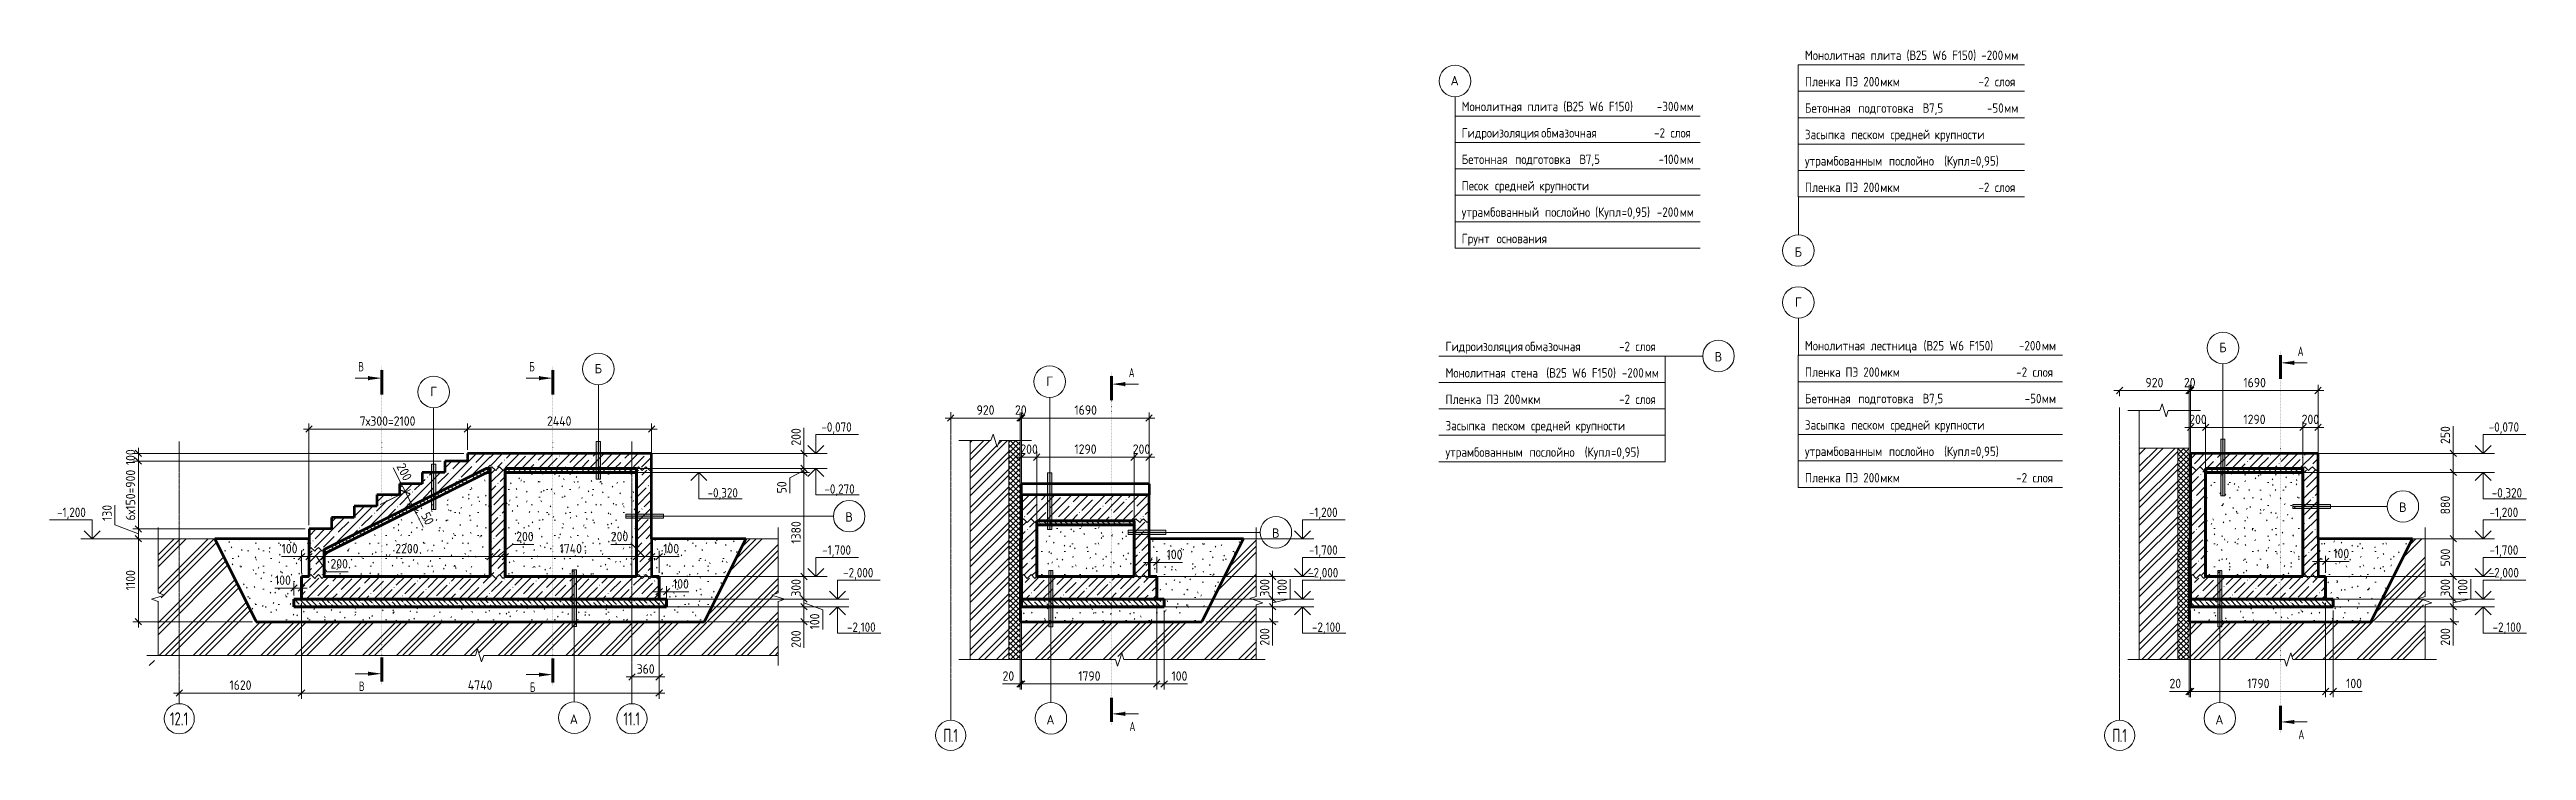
# Model space of a CAD drawing. Header units: millimetres. Extents: x 28039 to 90647, y -4005 to 79470.
# Drawn here: x 57819 to 90647, y -4005 to 5282 of the extents above.
import ezdxf

# ---------------------------------------------------------------- set-up
doc = ezdxf.new("R2010")
doc.units = ezdxf.units.MM
doc.linetypes.add('02 Штрихпунктирная _20 мм_', pattern=[25, 20, -2.5, 0, -2.5])
doc.linetypes.add('04 Пунктир 10мм', pattern=[10, 0, -10])
for name, color, linetype, lineweight in [('AA_Dim', 7, 'Continuous', 9), ('AA_Dim-50', 7, 'Continuous', 9), ('AA_Oformlenie', 7, 'Continuous', 9), ('AA_Razrez', 7, 'Continuous', 9), ('AA_Vinoska', 7, 'Continuous', 9), ('AA_Visotnaya otmetka', 7, 'Continuous', 9), ('AF_Stena', 7, 'Continuous', 9), ('Оси', 7, 'Continuous', 9)]:
    doc.layers.add(name, color=color, linetype=linetype, lineweight=lineweight)
for name, color, linetype, lineweight, true_color in [('AF_Okno', 7, 'Continuous', 20, 0xff9d3c), ('AF_Perekritie', 7, 'Continuous', 60, 0x006a35), ('AF_Perekritie_Грунт', 7, 'Continuous', 60, 0x006a35), ('AF_Perekritie_Опалубка', 7, 'Continuous', 60, 0x006a35), ('AF_Stena_Опалубка', 7, 'Continuous', 20, 0x0063c6), ('KR_Fundament', 7, 'Continuous', 20, 0x804000)]:
    doc.layers.add(name, color=color, linetype=linetype, lineweight=lineweight, true_color=true_color)
doc.styles.add('GOST Common_1', font='GOST_Common.ttf', dxfattribs={"height": 125})
doc.styles.add('ISOCPEUR', font='isocpeur.TTF', dxfattribs={"width": 0.7, "height": 175})
doc.styles.add('ISOCPEUR_1', font='isocpeur.TTF', dxfattribs={"width": 0.7, "height": 125})
doc.styles.add('ISOCPEUR_2', font='isocpeur.TTF', dxfattribs={"width": 0.9, "height": 125})
doc.styles.add('ISOCPEUR_3', font='isocpeur.TTF', dxfattribs={"width": 0.85, "height": 125})
doc.dimstyles.new('00_Точн_3_знака__прозр_', dxfattribs={"dimscale": 304.8, "dimtxt": 125.344371, "dimasz": 0.278871, "dimexe": 0.246063, "dimexo": 0.164042, "dimgap": 0.016404, "dimtad": 1, "dimdec": 3, "dimrnd": 0.001, "dimdsep": 46, "dimtxsty": 'ISOCPEUR_2', "dimblk1": 'OBLIQUE', "dimblk2": 'OBLIQUE', "dimsah": 1, "dimcen": 0.09, "dimdle": 0.246063, "dimazin": 0, "dimtfac": 1, "dimtdec": 4, "dimtix": 1, "dimtmove": 0, "dimatfit": 3, "dimfxl": 1, "dimtvp": 1, "dimtolj": 1, "dimtzin": 0, "dimlwd": 18, "dimlwe": 18, "dimarcsym": 2})
doc.dimstyles.new('00_Точн_3_знака__прозр__1', dxfattribs={"dimscale": 304.8, "dimtxt": 125.344371, "dimasz": 0.278871, "dimexe": 0.246063, "dimexo": 0.164042, "dimgap": 0.016404, "dimtad": 1, "dimdec": 3, "dimrnd": 0.001, "dimdsep": 46, "dimtxsty": 'ISOCPEUR_2', "dimblk1": 'OBLIQUE', "dimblk2": 'OBLIQUE', "dimsah": 1, "dimcen": 0.09, "dimdle": 0.246063, "dimazin": 0, "dimtfac": 1, "dimtdec": 4, "dimtix": 1, "dimtmove": 1, "dimatfit": 3, "dimfxl": 1, "dimtvp": 1, "dimtolj": 1, "dimtzin": 0, "dimlwd": 18, "dimlwe": 18, "dimarcsym": 2})
pattern_1 = [(45, (63593.83, -750), (-112.253, 112.253), []), (45, (63706.08, -750), (-112.253, 112.253), [198.438, -39.688, 1.676, -38.011])]
pattern_2 = [(135, (63593.83, -750), (-70.0036, -70.0036), [99, -16.5, 3.3, -16.5]), (135, (63593.83, -680.04), (-70.0036, -70.0036), [])]
pattern_3 = [(0, (63593.83, -750), (406.4, 101.6), [16.764, -288.036, 16.764, -288.036, -1625.6]), (0, (63593.83, -750), (406.4, 101.6), [-609.6, 16.764, -592.836, 16.764, -288.036, -711.2]), (0, (63593.83, -750), (406.4, 101.6), [-1524, 16.764, -186.436, 16.764, -491.236]), (120, (63746.23, -699.2), (-291.1882, 301.1527), [16.764, -288.036, 16.764, -288.036, -1625.6]), (120, (63746.23, -699.2), (-291.1882, 301.1527), [-609.6, 16.764, -592.836, 16.764, -288.036, -711.2]), (120, (63746.23, -699.2), (-291.1882, 301.1527), [-1524, 16.764, -186.436, 16.764, -491.236]), (240, (63797.03, -496), (-115.2118, -402.7527), [16.764, -288.036, 16.764, -288.036, -1625.6]), (240, (63797.03, -496), (-115.2118, -402.7527), [-609.6, 16.764, -592.836, 16.764, -288.036, -711.2]), (240, (63797.03, -496), (-115.2118, -402.7527), [-1524, 16.764, -186.436, 16.764, -491.236])]
pattern_4 = [(45, (71367.86, -150), (-112.253, 112.253), []), (45, (71480.11, -150), (-112.253, 112.253), [198.438, -39.688, 1.676, -38.011])]
pattern_5 = [(135, (71367.86, -150), (-70.0036, -70.0036), [99, -16.5, 3.3, -16.5]), (135, (71367.86, -80.04), (-70.0036, -70.0036), [])]
pattern_6 = [(0, (71367.86, -150), (406.4, 101.6), [16.764, -288.036, 16.764, -288.036, -1625.6]), (0, (71367.86, -150), (406.4, 101.6), [-609.6, 16.764, -592.836, 16.764, -288.036, -711.2]), (0, (71367.86, -150), (406.4, 101.6), [-1524, 16.764, -186.436, 16.764, -491.236]), (120, (71520.26, -99.2), (-291.1882, 301.1527), [16.764, -288.036, 16.764, -288.036, -1625.6]), (120, (71520.26, -99.2), (-291.1882, 301.1527), [-609.6, 16.764, -592.836, 16.764, -288.036, -711.2]), (120, (71520.26, -99.2), (-291.1882, 301.1527), [-1524, 16.764, -186.436, 16.764, -491.236]), (240, (71571.06, 104), (-115.2118, -402.7527), [16.764, -288.036, 16.764, -288.036, -1625.6]), (240, (71571.06, 104), (-115.2118, -402.7527), [-609.6, 16.764, -592.836, 16.764, -288.036, -711.2]), (240, (71571.06, 104), (-115.2118, -402.7527), [-1524, 16.764, -186.436, 16.764, -491.236])]
pattern_7 = [(45, (88434.42, -150), (-112.253, 112.253), []), (45, (88546.67, -150), (-112.253, 112.253), [198.438, -39.688, 1.676, -38.011])]
pattern_8 = [(135, (88434.42, -150), (-70.0036, -70.0036), [99, -16.5, 3.3, -16.5]), (135, (88434.42, -80.04), (-70.0036, -70.0036), [])]
pattern_9 = [(0, (88434.42, -150), (406.4, 101.6), [16.764, -288.036, 16.764, -288.036, -1625.6]), (0, (88434.42, -150), (406.4, 101.6), [-609.6, 16.764, -592.836, 16.764, -288.036, -711.2]), (0, (88434.42, -150), (406.4, 101.6), [-1524, 16.764, -186.436, 16.764, -491.236]), (120, (88586.82, -99.2), (-291.1882, 301.1527), [16.764, -288.036, 16.764, -288.036, -1625.6]), (120, (88586.82, -99.2), (-291.1882, 301.1527), [-609.6, 16.764, -592.836, 16.764, -288.036, -711.2]), (120, (88586.82, -99.2), (-291.1882, 301.1527), [-1524, 16.764, -186.436, 16.764, -491.236]), (240, (88637.62, 104), (-115.2118, -402.7527), [16.764, -288.036, 16.764, -288.036, -1625.6]), (240, (88637.62, 104), (-115.2118, -402.7527), [-609.6, 16.764, -592.836, 16.764, -288.036, -711.2]), (240, (88637.62, 104), (-115.2118, -402.7527), [-1524, 16.764, -186.436, 16.764, -491.236])]

msp = doc.modelspace()

# ---------------------------------------------------------------- texts
at = {"layer": 'AA_Razrez', "char_height": 125, "attachment_point": 1, "style": 'ISOCPEUR_1'}
for s, insert, width in [('\\fISOCPEUR|b0|i0|c204|p34|;\\W.7;А', (87614.654, 1345.7403), 95.400812), ('\\fISOCPEUR|b0|i0|c204|p34|;\\W.7;В', (61911.2307, 1142.4396), 84.177187), ('\\fISOCPEUR|b0|i0|c204|p34|;\\W.7;Б', (64177.1966, 1142.4396), 84.177187), ('\\fISOCPEUR|b0|i0|c204|p34|;\\W.7;А', (72121.8758, 1063.8897), 95.400812), ('\\fISOCPEUR|b0|i0|c204|p34|;\\W.7;В', (61920.8178, -3092.0707), 84.177187), ('\\fISOCPEUR|b0|i0|c204|p34|;\\W.7;Б', (64186.7837, -3103.7367), 84.177187), ('\\fISOCPEUR|b0|i0|c204|p34|;\\W.7;А', (72131.4629, -3624.0781), 95.400812), ('\\fISOCPEUR|b0|i0|c204|p34|;\\W.7;А', (87624.241, -3730.8203), 95.400812)]:
    msp.add_mtext(s, dxfattribs=dict(at, insert=insert, width=width))
at = {"layer": 'AA_Vinoska', "char_height": 125, "attachment_point": 1}
for s, insert, width, style in [('Монолитная', (81084.2116, 5268.9844), 977.858328, 'ISOCPEUR_3'), ('\\fISOCPEUR|b0|i0|c204|p34|;\\W.85; ', (81891.0254, 5268.9844), 78.364953, 'ISOCPEUR_3'), (' (', (82363.3066, 5268.9844), 129.472531, 'ISOCPEUR_3'), ('\\fISOCPEUR|b0|i0|c204|p34|;\\W.85;В', (82470.1321, 5268.9844), 102.215156, 'ISOCPEUR_3'), ('25 W6 F150)', (82554.4681, 5268.9844), 967.636812, 'ISOCPEUR_3'), ('-200', (83421.0787, 5268.9844), 367.974562, 'ISOCPEUR_3'), ('\\fGOST Common|b0|i0|c204|p34|;А', (76388.4181, 4933.2687), 136.286875, 'GOST Common_1'), ('плита', (81955.6829, 5268.9844), 494.039922, 'ISOCPEUR_3'), ('мм', (83724.6881, 5268.9844), 204.430312, 'ISOCPEUR_3'), (' (', (77814.1059, 4590.4925), 129.472531, 'ISOCPEUR_3'), ('25 W6 F150)', (78005.2673, 4590.4925), 967.636812, 'ISOCPEUR_3'), ('Пленка', (81084.2116, 4918.9844), 572.404875, 'ISOCPEUR_3'), ('\\fISOCPEUR|b0|i0|c204|p34|;\\W.85; ', (81556.4928, 4918.9844), 78.364953, 'ISOCPEUR_3'), ('ПЭ', (81621.1504, 4918.9844), 204.430312, 'ISOCPEUR_3'), (' 200', (81789.8222, 4918.9844), 354.345875, 'ISOCPEUR_3'), ('мкм', (82082.1868, 4918.9844), 296.423953, 'ISOCPEUR_3'), ('-2 ', (83384.5287, 4918.9844), 262.352234, 'ISOCPEUR_3'), ('слоя', (83600.991, 4918.9844), 354.345875, 'ISOCPEUR_3'), ('Монолитная', (76535.0108, 4590.4925), 977.858328, 'ISOCPEUR_3'), ('\\fISOCPEUR|b0|i0|c204|p34|;\\W.85; ', (77341.8246, 4590.4925), 78.364953, 'ISOCPEUR_3'), ('плита', (77406.4822, 4590.4925), 494.039922, 'ISOCPEUR_3'), ('\\fISOCPEUR|b0|i0|c204|p34|;\\W.85;В', (77920.9314, 4590.4925), 102.215156, 'ISOCPEUR_3'), ('-300', (79121.878, 4590.4925), 367.974562, 'ISOCPEUR_3'), ('мм', (79425.4874, 4590.4925), 204.430312, 'ISOCPEUR_3'), ('Бетонная', (81084.2116, 4568.9844), 780.242359, 'ISOCPEUR_3'), ('\\fISOCPEUR|b0|i0|c204|p34|;\\W.85; ', (81727.9759, 4568.9844), 78.364953, 'ISOCPEUR_3'), ('подготовка', (81792.6334, 4568.9844), 954.008125, 'ISOCPEUR_3'), ('\\fISOCPEUR|b0|i0|c204|p34|;\\W.85; ', (82579.7688, 4568.9844), 78.364953, 'ISOCPEUR_3'), ('\\fISOCPEUR|b0|i0|c204|p34|;\\W.85;В', (82644.4264, 4568.9844), 102.215156, 'ISOCPEUR_3'), ('7,5', (82728.7623, 4568.9844), 228.280516, 'ISOCPEUR_3'), ('-50', (83496.7287, 4568.9844), 275.980922, 'ISOCPEUR_3'), ('мм', (83724.4358, 4568.9844), 204.430312, 'ISOCPEUR_3'), ('Гидроизоляция', (76535.0108, 4240.4925), 1199.3245, 'ISOCPEUR_3'), ('\\fISOCPEUR|b0|i0|c204|p34|;\\W.85; ', (77524.5525, 4240.4925), 78.364953, 'ISOCPEUR_3'), ('обмазочная', (77589.21, 4240.4925), 943.786609, 'ISOCPEUR_3'), ('-2 ', (79085.328, 4240.4925), 262.352234, 'ISOCPEUR_3'), ('слоя', (79301.7902, 4240.4925), 354.345875, 'ISOCPEUR_3'), ('Засыпка', (81084.2116, 4218.9844), 667.805687, 'ISOCPEUR_3'), ('\\fISOCPEUR|b0|i0|c204|p34|;\\W.85; ', (81635.2063, 4218.9844), 78.364953, 'ISOCPEUR_3'), ('песком', (81699.8639, 4218.9844), 548.554672, 'ISOCPEUR_3'), ('\\fISOCPEUR|b0|i0|c204|p34|;\\W.85; ', (82152.4668, 4218.9844), 78.364953, 'ISOCPEUR_3'), ('средней', (82217.1243, 4218.9844), 630.326797, 'ISOCPEUR_3'), ('\\fISOCPEUR|b0|i0|c204|p34|;\\W.85; ', (82737.1959, 4218.9844), 78.364953, 'ISOCPEUR_3'), ('крупности', (82801.8535, 4218.9844), 838.164281, 'ISOCPEUR_3'), ('Бетонная', (76535.0108, 3890.4925), 780.242359, 'ISOCPEUR_3'), ('\\fISOCPEUR|b0|i0|c204|p34|;\\W.85; ', (77178.7751, 3890.4925), 78.364953, 'ISOCPEUR_3'), ('подготовка', (77243.4327, 3890.4925), 954.008125, 'ISOCPEUR_3'), ('\\fISOCPEUR|b0|i0|c204|p34|;\\W.85; ', (78030.5681, 3890.4925), 78.364953, 'ISOCPEUR_3'), ('\\fISOCPEUR|b0|i0|c204|p34|;\\W.85;В', (78095.2256, 3890.4925), 102.215156, 'ISOCPEUR_3'), ('7,5', (78179.5616, 3890.4925), 228.280516, 'ISOCPEUR_3'), ('-100', (79144.403, 3890.4925), 340.717187, 'ISOCPEUR_3'), ('мм', (79425.5228, 3890.4925), 204.430312, 'ISOCPEUR_3'), ('утрамбованным', (81084.2116, 3868.9844), 1270.875109, 'ISOCPEUR_3'), ('\\fISOCPEUR|b0|i0|c204|p34|;\\W.85; ', (82132.7884, 3868.9844), 78.364953, 'ISOCPEUR_3'), ('послойно', (82197.4459, 3868.9844), 722.320437, 'ISOCPEUR_3'), ('  (', (82793.4199, 3868.9844), 207.837484, 'ISOCPEUR_3'), ('Купл', (82964.903, 3868.9844), 378.196078, 'ISOCPEUR_3'), ('=0,95)', (83276.9459, 3868.9844), 463.375375, 'ISOCPEUR_3'), ('Песок', (76535.0108, 3540.4925), 456.561031, 'ISOCPEUR_3'), ('\\fISOCPEUR|b0|i0|c204|p34|;\\W.85; ', (76911.7113, 3540.4925), 78.364953, 'ISOCPEUR_3'), ('средней', (76976.3689, 3540.4925), 630.326797, 'ISOCPEUR_3'), ('\\fISOCPEUR|b0|i0|c204|p34|;\\W.85; ', (77496.4405, 3540.4925), 78.364953, 'ISOCPEUR_3'), ('крупности', (77561.098, 3540.4925), 838.164281, 'ISOCPEUR_3'), ('Пленка', (81084.2116, 3518.9844), 572.404875, 'ISOCPEUR_3'), ('\\fISOCPEUR|b0|i0|c204|p34|;\\W.85; ', (81556.4928, 3518.9844), 78.364953, 'ISOCPEUR_3'), ('ПЭ', (81621.1504, 3518.9844), 204.430312, 'ISOCPEUR_3'), (' 200', (81789.8222, 3518.9844), 354.345875, 'ISOCPEUR_3'), ('мкм', (82082.1868, 3518.9844), 296.423953, 'ISOCPEUR_3'), ('-2 ', (83384.5287, 3518.9844), 262.352234, 'ISOCPEUR_3'), ('слоя', (83600.991, 3518.9844), 354.345875, 'ISOCPEUR_3'), ('утрамбованный', (76535.0108, 3190.4925), 1260.653594, 'ISOCPEUR_3'), ('\\fISOCPEUR|b0|i0|c204|p34|;\\W.85; ', (77575.154, 3190.4925), 78.364953, 'ISOCPEUR_3'), ('послойно', (77639.8116, 3190.4925), 722.320438, 'ISOCPEUR_3'), (' (', (78235.7855, 3190.4925), 129.472531, 'ISOCPEUR_3'), ('Купл', (78342.6111, 3190.4925), 378.196078, 'ISOCPEUR_3'), ('=0,95)', (78654.654, 3190.4925), 463.375375, 'ISOCPEUR_3'), ('-200', (79121.878, 3190.4925), 367.974562, 'ISOCPEUR_3'), ('мм', (79425.4874, 3190.4925), 204.430312, 'ISOCPEUR_3'), ('Грунт', (76535.0108, 2840.4925), 483.818406, 'ISOCPEUR_3'), ('\\fISOCPEUR|b0|i0|c204|p34|;\\W.85; ', (76934.2009, 2840.4925), 78.364953, 'ISOCPEUR_3'), ('основания', (76998.8585, 2840.4925), 824.535594, 'ISOCPEUR_3'), ('\\fGOST Common|b0|i0|c204|p34|;Б', (80947.4695, 2662.3833), 120.253125, 'GOST Common_1'), ('\\fGOST Common|b0|i0|c204|p34|;Г', (80952.4695, 1998.8866), 108.227812, 'GOST Common_1'), ('Гидроизоляция', (76320.9284, 1410.6302), 1199.3245, 'ISOCPEUR_3'), ('\\fISOCPEUR|b0|i0|c204|p34|;\\W.85; ', (77310.4701, 1410.6302), 78.364953, 'ISOCPEUR_3'), ('обмазочная', (77375.1277, 1410.6302), 943.786609, 'ISOCPEUR_3'), ('-2 ', (78621.2456, 1410.6302), 262.352234, 'ISOCPEUR_3'), ('слоя', (78837.7079, 1410.6302), 354.345875, 'ISOCPEUR_3'), ('Монолитная', (81084.2116, 1420.6302), 977.858328, 'ISOCPEUR_3'), ('\\fISOCPEUR|b0|i0|c204|p34|;\\W.85; ', (81891.0254, 1420.6302), 78.364953, 'ISOCPEUR_3'), ('лестница', (81955.6829, 1420.6302), 766.613672, 'ISOCPEUR_3'), (' (', (82588.2024, 1420.6302), 129.472531, 'ISOCPEUR_3'), ('\\fISOCPEUR|b0|i0|c204|p34|;\\W.85;В', (82695.028, 1420.6302), 102.215156, 'ISOCPEUR_3'), ('25 W6 F150)', (82779.3639, 1420.6302), 967.636812, 'ISOCPEUR_3'), ('-200', (83921.0787, 1420.6302), 367.974562, 'ISOCPEUR_3'), ('мм', (84224.6881, 1420.6302), 204.430312, 'ISOCPEUR_3'), ('\\fGOST Common|b0|i0|c204|p34|;Б', (86574.51, 1396.7355), 120.253125, 'GOST Common_1'), ('\\fGOST Common|b0|i0|c204|p34|;Б', (65043.2749, 1116.6855), 120.253125, 'GOST Common_1'), ('Монолитная', (76320.9284, 1060.6302), 977.858328, 'ISOCPEUR_3'), ('\\fISOCPEUR|b0|i0|c204|p34|;\\W.85; ', (77127.7422, 1060.6302), 78.364953, 'ISOCPEUR_3'), ('стена', (77192.3998, 1060.6302), 480.411234, 'ISOCPEUR_3'), (' (', (77588.7787, 1060.6302), 129.472531, 'ISOCPEUR_3'), ('\\fISOCPEUR|b0|i0|c204|p34|;\\W.85;В', (77695.6042, 1060.6302), 102.215156, 'ISOCPEUR_3'), ('25 W6 F150)', (77779.9402, 1060.6302), 967.636812, 'ISOCPEUR_3'), ('-200', (78657.7956, 1060.6302), 367.974562, 'ISOCPEUR_3'), ('мм', (78961.405, 1060.6302), 204.430312, 'ISOCPEUR_3'), ('\\fGOST Common|b0|i0|c204|p34|;В', (79887.2544, 1273.894), 124.261562, 'GOST Common_1'), ('Пленка', (81084.2116, 1070.6302), 572.404875, 'ISOCPEUR_3'), ('\\fISOCPEUR|b0|i0|c204|p34|;\\W.85; ', (81556.4928, 1070.6302), 78.364953, 'ISOCPEUR_3'), ('ПЭ', (81621.1504, 1070.6302), 204.430312, 'ISOCPEUR_3'), (' 200', (81789.8222, 1070.6302), 354.345875, 'ISOCPEUR_3'), ('мкм', (82082.1868, 1070.6302), 296.423953, 'ISOCPEUR_3'), ('-2 ', (83884.5287, 1070.6302), 262.352234, 'ISOCPEUR_3'), ('слоя', (84100.991, 1070.6302), 354.345875, 'ISOCPEUR_3'), ('\\fGOST Common|b0|i0|c204|p34|;Г', (62865.3362, 813.7391), 108.227812, 'GOST Common_1'), ('\\fGOST Common|b0|i0|c204|p34|;Г', (71029.2598, 949.7305), 108.227812, 'GOST Common_1'), ('Пленка', (76320.9284, 710.6302), 572.404875, 'ISOCPEUR_3'), ('\\fISOCPEUR|b0|i0|c204|p34|;\\W.85; ', (76793.2097, 710.6302), 78.364953, 'ISOCPEUR_3'), ('ПЭ', (76857.8672, 710.6302), 204.430312, 'ISOCPEUR_3'), (' 200', (77026.5391, 710.6302), 354.345875, 'ISOCPEUR_3'), ('мкм', (77318.9037, 710.6302), 296.423953, 'ISOCPEUR_3'), ('-2 ', (78621.2456, 710.6302), 262.352234, 'ISOCPEUR_3'), ('слоя', (78837.7079, 710.6302), 354.345875, 'ISOCPEUR_3'), ('Бетонная', (81084.2116, 720.6302), 780.242359, 'ISOCPEUR_3'), ('\\fISOCPEUR|b0|i0|c204|p34|;\\W.85; ', (81727.9759, 720.6302), 78.364953, 'ISOCPEUR_3'), ('подготовка', (81792.6334, 720.6302), 954.008125, 'ISOCPEUR_3'), ('\\fISOCPEUR|b0|i0|c204|p34|;\\W.85; ', (82579.7688, 720.6302), 78.364953, 'ISOCPEUR_3'), ('\\fISOCPEUR|b0|i0|c204|p34|;\\W.85;В', (82644.4264, 720.6302), 102.215156, 'ISOCPEUR_3'), ('7,5', (82728.7623, 720.6302), 228.280516, 'ISOCPEUR_3'), ('-50', (83996.7287, 720.6302), 275.980922, 'ISOCPEUR_3'), ('мм', (84224.4358, 720.6302), 204.430312, 'ISOCPEUR_3'), ('Засыпка', (76320.9284, 360.6302), 667.805687, 'ISOCPEUR_3'), ('\\fISOCPEUR|b0|i0|c204|p34|;\\W.85; ', (76871.9232, 360.6302), 78.364953, 'ISOCPEUR_3'), ('\\fISOCPEUR|b0|i0|c204|p34|;\\W.85; ', (77389.1836, 360.6302), 78.364953, 'ISOCPEUR_3'), ('средней', (77453.8412, 360.6302), 630.326797, 'ISOCPEUR_3'), ('\\fISOCPEUR|b0|i0|c204|p34|;\\W.85; ', (77973.9128, 360.6302), 78.364953, 'ISOCPEUR_3'), ('Засыпка', (81084.2116, 370.6302), 667.805687, 'ISOCPEUR_3'), ('\\fISOCPEUR|b0|i0|c204|p34|;\\W.85; ', (81635.2063, 370.6302), 78.364953, 'ISOCPEUR_3'), ('песком', (81699.8639, 370.6302), 548.554672, 'ISOCPEUR_3'), ('\\fISOCPEUR|b0|i0|c204|p34|;\\W.85; ', (82152.4668, 370.6302), 78.364953, 'ISOCPEUR_3'), ('средней', (82217.1243, 370.6302), 630.326797, 'ISOCPEUR_3'), ('\\fISOCPEUR|b0|i0|c204|p34|;\\W.85; ', (82737.1959, 370.6302), 78.364953, 'ISOCPEUR_3'), ('крупности', (82801.8535, 370.6302), 838.164281, 'ISOCPEUR_3'), ('утрамбованным', (76320.9284, 10.6302), 1270.875109, 'ISOCPEUR_3'), ('песком', (76936.5808, 360.6302), 548.554672, 'ISOCPEUR_3'), ('\\fISOCPEUR|b0|i0|c204|p34|;\\W.85; ', (77369.5053, 10.6302), 78.364953, 'ISOCPEUR_3'), ('послойно', (77434.1628, 10.6302), 722.320437, 'ISOCPEUR_3'), ('крупности', (78038.5704, 360.6302), 838.164281, 'ISOCPEUR_3'), ('  (', (78030.1368, 10.6302), 207.837484, 'ISOCPEUR_3'), ('Купл', (78201.6198, 10.6302), 378.196078, 'ISOCPEUR_3'), ('=0,95)', (78513.6628, 10.6302), 463.375375, 'ISOCPEUR_3'), ('утрамбованным', (81084.2116, 20.6302), 1270.875109, 'ISOCPEUR_3'), ('\\fISOCPEUR|b0|i0|c204|p34|;\\W.85; ', (82132.7884, 20.6302), 78.364953, 'ISOCPEUR_3'), ('послойно', (82197.4459, 20.6302), 722.320437, 'ISOCPEUR_3'), ('  (', (82793.4199, 20.6302), 207.837484, 'ISOCPEUR_3'), ('Купл', (82964.903, 20.6302), 378.196078, 'ISOCPEUR_3'), ('=0,95)', (83276.9459, 20.6302), 463.375375, 'ISOCPEUR_3'), ('Пленка', (81084.2116, -329.3698), 572.404875, 'ISOCPEUR_3'), ('\\fISOCPEUR|b0|i0|c204|p34|;\\W.85; ', (81556.4928, -329.3698), 78.364953, 'ISOCPEUR_3'), ('ПЭ', (81621.1504, -329.3698), 204.430312, 'ISOCPEUR_3'), (' 200', (81789.8222, -329.3698), 354.345875, 'ISOCPEUR_3'), ('мкм', (82082.1868, -329.3698), 296.423953, 'ISOCPEUR_3'), ('-2 ', (83884.5287, -329.3698), 262.352234, 'ISOCPEUR_3'), ('слоя', (84100.991, -329.3698), 354.345875, 'ISOCPEUR_3'), ('\\fGOST Common|b0|i0|c204|p34|;В', (68365.7829, -848.326), 124.261562, 'GOST Common_1'), ('\\fGOST Common|b0|i0|c204|p34|;В', (88958.4856, -719.3005), 124.261562, 'GOST Common_1'), ('\\fGOST Common|b0|i0|c204|p34|;В', (74020.9931, -1062.129), 124.261562, 'GOST Common_1'), ('\\fGOST Common|b0|i0|c204|p34|;А', (64714.9176, -3527.9014), 136.286875, 'GOST Common_1'), ('\\fGOST Common|b0|i0|c204|p34|;А', (71031.2154, -3535.156), 136.286875, 'GOST Common_1'), ('\\fGOST Common|b0|i0|c204|p34|;А', (86523.9936, -3535.156), 136.286875, 'GOST Common_1')]:
    msp.add_mtext(s, dxfattribs=dict(at, insert=insert, width=width, style=style))
at = {"layer": 'AA_Visotnaya otmetka', "color": 92, "true_color": 0x00cc00, "char_height": 125, "attachment_point": 1, "line_spacing_factor": 1.135194, "style": 'ISOCPEUR_3'}
for s, insert, width in [('-0,070', (68049.1542, 342.8398), 479.798668), ('-0,070', (90147.2926, 342.8398), 479.798668), ('-1,200', (57920.0167, -787.1602), 454.22946), ('-1,200', (74510.5007, -787.1602), 454.22946), ('-1,200', (90157.9464, -787.1602), 454.22946), ('-1,700', (68059.808, -1287.1602), 454.22946), ('-1,700', (74510.5007, -1287.1602), 454.22946), ('-1,700', (90157.9464, -1287.1602), 454.22946), ('-2,000', (68337.5744, -1587.1602), 479.798668), ('-2,000', (74499.8469, -1587.1602), 479.798668), ('-2,000', (90147.2926, -1587.1602), 479.798668)]:
    msp.add_mtext(s, dxfattribs=dict(at, insert=insert, width=width))
at = {"layer": 'AA_Visotnaya otmetka', "char_height": 125, "attachment_point": 1, "line_spacing_factor": 1.135194, "style": 'ISOCPEUR_3'}
for s, insert, width in [('-0,320', (66540.5883, -528.659), 479.798668), ('-0,270', (68089.1542, -478.659), 479.798668), ('-0,320', (90187.2926, -528.659), 479.798668), ('-2,100', (68388.2283, -2308.659), 454.22946), ('-2,100', (74550.5007, -2308.659), 454.22946), ('-2,100', (90197.9464, -2308.659), 454.22946)]:
    msp.add_mtext(s, dxfattribs=dict(at, insert=insert, width=width))
at = {"layer": 'Оси', "char_height": 175, "attachment_point": 1, "style": 'ISOCPEUR'}
for s, insert, width in [('12.1', (59414.2872, -3498.4863), 300.231969), ('11.1', (65426.0122, -3498.4863), 272.172906), ('\\fISOCPEUR|b0|i0|c204|p34|;\\W.7;П', (69663.0786, -3718.5698), 120.653969), ('.1', (69762.6281, -3718.5698), 120.653969), ('\\fISOCPEUR|b0|i0|c204|p34|;\\W.7;П', (85155.8568, -3718.5698), 120.653969), ('.1', (85255.4062, -3718.5698), 120.653969)]:
    msp.add_mtext(s, dxfattribs=dict(at, insert=insert, width=width))

# ---------------------------------------------------------------- blocks, each defined once
blk = doc.blocks.new('Ktcnybwf - Лестница-3686718-А-А Опл')
at = {"layer": 'AF_Perekritie', "lineweight": 9}
h = blk.add_hatch(dxfattribs=at)
h.set_pattern_fill('FP_4', style=0, pattern_type=2)
h.set_pattern_definition([(45, (-31944.48, -750), (-112.253, 112.253), []), (45, (-31832.23, -750), (-112.253, 112.253), [198.438, -39.688, 1.676, -38.011])])
h.paths.add_polyline_path([(-34080, -1344), (-31933, -270), (-31880, -270), (-31880, -70), (-32180, -70), (-32180, -170), (-32480, -170), (-32480, -320), (-32780, -320), (-32780, -470), (-33080, -470), (-33080, -620), (-33380, -620), (-33380, -770), (-33680, -770), (-33680, -920), (-33980, -920), (-33980, -1070), (-34280, -1070), (-34280, -1320), (-34080, -1320), (-34080, -1340)])
at = {"layer": 'AF_Perekritie'}
for p, q in [((-34080, -1344), (-31933, -270)), ((-32480, -320), (-32780, -320)), ((-32780, -320), (-32780, -470)), ((-32180, -170), (-32480, -170)), ((-32480, -170), (-32480, -320)), ((-31880, -70), (-32180, -70)), ((-32180, -70), (-32180, -170)), ((-31933, -270), (-31880, -270)), ((-33080, -620), (-33380, -620)), ((-33380, -620), (-33380, -770)), ((-32780, -470), (-33080, -470)), ((-33080, -470), (-33080, -620)), ((-33680, -920), (-33980, -920)), ((-33980, -920), (-33980, -1070)), ((-33380, -770), (-33680, -770)), ((-33680, -770), (-33680, -920)), ((-33980, -1070), (-34280, -1070)), ((-34280, -1070), (-34280, -1340)), ((-34080, -1340), (-34080, -1344))]:
    blk.add_line(p, q, dxfattribs=at)
blk = doc.blocks.new('011_ЛинияОбрыва _ЭлУзла_Линия_ - Тип 1-3689518-А-А Опл')
at = {"layer": 'AA_Oformlenie'}
for p, q in [((-36280, -1200), (-36280, -1918)), ((-36280, -2029), (-36280, -2745))]:
    blk.add_line(p, q, dxfattribs=at)
blk = doc.blocks.new('011_ЛинияОбрыва _ЭлУзла_Линия_ - Тип 1-3711633-А-А Опл')
at = {"layer": 'AA_Oformlenie'}
for p, q in [((-36280, -2745), (-32075, -2745)), ((-31964, -2745), (-28060, -2745))]:
    blk.add_line(p, q, dxfattribs=at)
blk = doc.blocks.new('011_ЛинияОбрыва _ЭлУзла_Линия_ - Тип 1-3689468-А-А Опл')
at = {"layer": 'AA_Oformlenie'}
for p, q in [((-28060, -1200), (-28060, -1918)), ((-28060, -2029), (-28060, -2745))]:
    blk.add_line(p, q, dxfattribs=at)
blk = doc.blocks.new('Последовательность узлов - 3мм масшт50 маскировка-904230-А-А Опл')
at = {"layer": 'AA_Oformlenie'}
for p, q in [((-34280, -1700), (-34255, -1675)), ((-34205, -1725), (-34255, -1675)), ((-34180, -1700), (-34205, -1725)), ((-34180, -1700), (-34155, -1675)), ((-34105, -1725), (-34155, -1675)), ((-34080, -1700), (-34105, -1725))]:
    blk.add_line(p, q, dxfattribs=at)
blk = doc.blocks.new('Ktcnybwf - Лестница-3686718-В-В Опл')
at = {"layer": 'AF_Perekritie', "lineweight": 9}
h = blk.add_hatch(dxfattribs=at)
h.set_pattern_fill('FP_10', style=0, pattern_type=2)
h.set_pattern_definition([(45, (77000.14, -150), (-112.253, 112.253), []), (45, (77112.4, -150), (-112.253, 112.253), [198.438, -39.688, 1.676, -38.011])])
h.paths.add_polyline_path([(76535, -961), (77825, -961), (77825, -940), (78025, -940), (78025, -620), (76335, -620), (76335, -940), (76535, -940)])
at = {"layer": 'AF_Perekritie'}
for p, q in [((76335, -620), (76335, -470)), ((78025, -470), (76335, -470)), ((76335, -620), (76335, -961)), ((78025, -620), (76335, -620)), ((78025, -620), (76335, -620)), ((78025, -470), (78025, -620)), ((78025, -961), (78025, -620)), ((76535, -961), (77825, -961))]:
    blk.add_line(p, q, dxfattribs=at)
blk = doc.blocks.new('011_ЛинияОбрыва _ЭлУзла_Линия_ - Тип 1-3697662-В-В Опл')
at = {"layer": 'AA_Oformlenie'}
for p, q in [((79445, -1200), (79445, -1965)), ((79445, -2076), (79445, -2800))]:
    blk.add_line(p, q, dxfattribs=at)
blk = doc.blocks.new('011_ЛинияОбрыва _ЭлУзла_Линия_ - Тип 1-3697484-В-В Опл')
at = {"layer": 'AA_Oformlenie'}
for p, q in [((77579, -2800), (75655, -2800)), ((79561, -2800), (77690, -2800))]:
    blk.add_line(p, q, dxfattribs=at)
blk = doc.blocks.new('011_ЛинияОбрыва _ЭлУзла_Линия_ - Тип 1-3696786-В-В Опл')
at = {"layer": 'AA_Oformlenie'}
for p, q in [((75929, 100), (75655, 100)), ((76315, 100), (76040, 100))]:
    blk.add_line(p, q, dxfattribs=at)
blk = doc.blocks.new('Последовательность узлов - 3мм масшт50 маскировка-904230-В-В Опл')
at = {"layer": 'AA_Oformlenie'}
for p, q in [((77825, -1700), (77850, -1675)), ((77900, -1725), (77850, -1675)), ((77925, -1700), (77900, -1725)), ((77925, -1700), (77950, -1675)), ((78000, -1725), (77950, -1675)), ((78025, -1700), (78000, -1725))]:
    blk.add_line(p, q, dxfattribs=at)
blk = doc.blocks.new('231_Отверстие прямоугольное _Окно_Стена_ - Проем сущ_-3702003-Б-Б Опл')
at = {"layer": 'AF_Okno', "color": 7, "lineweight": 9}
blk.add_line((75655, 0), (75655, 500), dxfattribs=at)
blk = doc.blocks.new('011_ЛинияОбрыва _ЭлУзла_Линия_ - Тип 1-3697662-Б-Б Опл')
at = {"layer": 'AA_Oformlenie'}
for p, q in [((79445, -1200), (79445, -1965)), ((79445, -2076), (79445, -2800))]:
    blk.add_line(p, q, dxfattribs=at)
blk = doc.blocks.new('011_ЛинияОбрыва _ЭлУзла_Линия_ - Тип 1-3697484-Б-Б Опл')
at = {"layer": 'AA_Oformlenie'}
for p, q in [((77579, -2800), (75655, -2800)), ((79595, -2800), (77690, -2800))]:
    blk.add_line(p, q, dxfattribs=at)
blk = doc.blocks.new('011_ЛинияОбрыва _ЭлУзла_Линия_ - Тип 1-3699179-Б-Б Опл')
at = {"layer": 'AA_Oformlenie'}
for p, q in [((75929, 500), (75655, 500)), ((76315, 500), (76040, 500))]:
    blk.add_line(p, q, dxfattribs=at)
blk = doc.blocks.new('Последовательность узлов - 3мм масшт50 маскировка-904230-Б-Б Опл')
at = {"layer": 'AA_Oformlenie'}
for p, q in [((76335, -270), (76360, -245)), ((76360, -245), (76410, -295)), ((76435, -270), (76410, -295)), ((76435, -270), (76460, -245)), ((76460, -245), (76510, -295)), ((76535, -270), (76510, -295))]:
    blk.add_line(p, q, dxfattribs=at)
blk = doc.blocks.new('Ось сетки - d_4мм-2765513-А-А Опл')
at = {"layer": 'Оси', "color": 12, "true_color": 0xc80000}
for start, end in [(0, 180), (0, 180), (180, 360), (180, 360)]:
    blk.add_arc((-30000, -3585), 200, start, end, dxfattribs=at)
blk = doc.blocks.new('Разрез - Номер узла_ сзади-394133-А-А Опл')
at = {"layer": 'AA_Razrez'}
for points in [[(-33294, -2772), (-33334, -2772), (-33334, -3095), (-33294, -3095)], [(-33491, -2963), (-33491, -3013), (-33315, -2988)]]:
    blk.add_hatch(color=256, dxfattribs=at).paths.add_polyline_path(points)
for p, q in [((-33465, -2988), (-33669, -2988)), ((-33491, -3013), (-33491, -2963))]:
    blk.add_line(p, q, dxfattribs=at)
blk = doc.blocks.new('Разрез - Номер узла_ спереди-394134-А-А Опл')
at = {"layer": 'AA_Razrez'}
for points in [[(-33294, 711), (-33334, 711), (-33334, 1034), (-33294, 1034)], [(-33491, 903), (-33491, 953), (-33315, 928)]]:
    blk.add_hatch(color=256, dxfattribs=at).paths.add_polyline_path(points)
for p, q in [((-33465, 928), (-33669, 928)), ((-33491, 953), (-33491, 903))]:
    blk.add_line(p, q, dxfattribs=at)
blk = doc.blocks.new('Высотные отметки - Стрелка вверх-400292-А-А Опл')
at = {"layer": 'AA_Vinoska'}
for p, q in [((-37154, -950), (-37719, -950)), ((-37154, -1200), (-37154, -950)), ((-37004, -1200), (-37304, -1200)), ((-37154, -1200), (-37260, -1094)), ((-37154, -1200), (-37048, -1094))]:
    blk.add_line(p, q, dxfattribs=at)
blk = doc.blocks.new('Высотные отметки - Стрелка вниз высокая-400290-А-А Опл')
at = {"layer": 'AA_Vinoska'}
for p, q in [((-27426, -2100), (-27126, -2100)), ((-27276, -2100), (-27382, -2206)), ((-27276, -2100), (-27276, -2450)), ((-27276, -2100), (-27170, -2206)), ((-27276, -2450), (-26701, -2450))]:
    blk.add_line(p, q, dxfattribs=at)
blk = doc.blocks.new('DIMBLOCK26-А-А Опл')
at = {"layer": 'AA_Dim-50', "color": 30, "lineweight": 18, "true_color": 0xff8000, "transparency": 16777216}
for p, q in [((66048, -2100), (67893, -2100)), ((67818, -2100), (66048, -2100)), ((67818, -2375), (67818, -2100)), ((67818, -2361), (67818, -2200)), ((66548, -2300), (67893, -2300)), ((67818, -2300), (66548, -2300)), ((67818, -2645), (67818, -2361))]:
    blk.add_line(p, q, dxfattribs=at)
at = {"layer": 'AA_Dim-50', "color": 30, "lineweight": 30, "true_color": 0xff8000, "transparency": 16777216}
for p, q in [((67818, -2100), (67775, -2057)), ((67818, -2300), (67775, -2257)), ((67818, -2100), (67860, -2142)), ((67818, -2300), (67860, -2342))]:
    blk.add_line(p, q, dxfattribs=at)
at = {"layer": 'AA_Dim-50', "color": 0, "lineweight": 18, "transparency": 16777216, "insert": (67650, -2645), "char_height": 125, "width": 280.96, "attachment_point": 1, "rotation": 90, "line_spacing_factor": 1.135194, "style": 'ISOCPEUR_2'}
blk.add_mtext('200', dxfattribs=at)
blk = doc.blocks.new('_Oblique')
at = {"color": 0, "linetype": 'ByBlock', "lineweight": -2}
blk.add_line((-0.5, -0.5), (0.5, 0.5), dxfattribs=at)
blk = doc.blocks.new('DIMBLOCK27-А-А Опл')
at = {"layer": 'AA_Dim-50', "color": 30, "lineweight": 30, "true_color": 0xff8000, "transparency": 16777216}
for p, q in [((67818, -2000), (67775, -1957)), ((67818, -2100), (67775, -2057)), ((67818, -2000), (67860, -2042)), ((67818, -2100), (67860, -2142))]:
    blk.add_line(p, q, dxfattribs=at)
at = {"layer": 'AA_Dim-50', "color": 30, "lineweight": 18, "true_color": 0xff8000, "transparency": 16777216}
for p, q in [((66048, -2000), (67893, -2000)), ((67818, -2000), (66048, -2000)), ((66048, -2100), (67893, -2100)), ((67818, -2100), (66048, -2100)), ((67818, -2100), (67818, -2000)), ((68066, -2141), (67818, -2050)), ((68066, -2401), (68066, -2141))]:
    blk.add_line(p, q, dxfattribs=at)
at = {"layer": 'AA_Dim-50', "color": 0, "lineweight": 18, "transparency": 16777216, "insert": (67898, -2401), "char_height": 125, "width": 252.58, "attachment_point": 1, "rotation": 90, "line_spacing_factor": 1.135194, "style": 'ISOCPEUR_2'}
blk.add_mtext('100', dxfattribs=at)
blk = doc.blocks.new('DIMBLOCK28-А-А Опл')
at = {"layer": 'AA_Dim-50', "color": 30, "lineweight": 18, "true_color": 0xff8000, "transparency": 16777216}
for p, q in [((65648, -1700), (67893, -1700)), ((67818, -1700), (65648, -1700)), ((67818, -2000), (67818, -1700)), ((66048, -2000), (67893, -2000)), ((67818, -2000), (66048, -2000))]:
    blk.add_line(p, q, dxfattribs=at)
at = {"layer": 'AA_Dim-50', "color": 30, "lineweight": 30, "true_color": 0xff8000, "transparency": 16777216}
for p, q in [((67818, -1700), (67775, -1657)), ((67818, -2000), (67775, -1957)), ((67818, -1700), (67860, -1742)), ((67818, -2000), (67860, -2042))]:
    blk.add_line(p, q, dxfattribs=at)
at = {"layer": 'AA_Dim-50', "color": 0, "lineweight": 18, "transparency": 16777216, "insert": (67650, -1967), "char_height": 125, "width": 280.96, "attachment_point": 1, "rotation": 90, "line_spacing_factor": 1.135194, "style": 'ISOCPEUR_2'}
blk.add_mtext('300', dxfattribs=at)
blk = doc.blocks.new('DIMBLOCK29-А-А Опл')
at = {"layer": 'AA_Dim-50', "color": 30, "lineweight": 18, "true_color": 0xff8000, "transparency": 16777216}
for p, q in [((65648, -320), (67893, -320)), ((67818, -320), (65648, -320)), ((67818, -1700), (67818, -320)), ((67818, -926), (67818, -1010)), ((67818, -1265), (67818, -926)), ((65648, -1700), (67893, -1700)), ((67818, -1700), (65648, -1700))]:
    blk.add_line(p, q, dxfattribs=at)
at = {"layer": 'AA_Dim-50', "color": 30, "lineweight": 30, "true_color": 0xff8000, "transparency": 16777216}
for p, q in [((67818, -320), (67775, -277)), ((67818, -320), (67860, -362)), ((67818, -1700), (67775, -1657)), ((67818, -1700), (67860, -1742))]:
    blk.add_line(p, q, dxfattribs=at)
at = {"layer": 'AA_Dim-50', "color": 0, "lineweight": 18, "transparency": 16777216, "insert": (67650, -1265), "char_height": 125, "width": 346.23, "attachment_point": 1, "rotation": 90, "line_spacing_factor": 1.135194, "style": 'ISOCPEUR_2'}
blk.add_mtext('1380', dxfattribs=at)
blk = doc.blocks.new('DIMBLOCK30-А-А Опл')
at = {"layer": 'AA_Dim-50', "color": 30, "lineweight": 18, "true_color": 0xff8000, "transparency": 16777216}
for p, q in [((65648, -270), (67893, -270)), ((67818, -270), (65648, -270)), ((65648, -320), (67893, -320)), ((67818, -320), (65648, -320)), ((67630, -392), (67818, -295)), ((67818, -320), (67818, -270)), ((67630, -598), (67630, -392))]:
    blk.add_line(p, q, dxfattribs=at)
at = {"layer": 'AA_Dim-50', "color": 30, "lineweight": 30, "true_color": 0xff8000, "transparency": 16777216}
for p, q in [((67818, -270), (67775, -227)), ((67818, -320), (67775, -277)), ((67818, -270), (67860, -312)), ((67818, -320), (67860, -362))]:
    blk.add_line(p, q, dxfattribs=at)
at = {"layer": 'AA_Dim-50', "color": 0, "lineweight": 18, "transparency": 16777216, "insert": (67462, -598), "char_height": 125, "width": 187.31, "attachment_point": 1, "rotation": 90, "line_spacing_factor": 1.135194, "style": 'ISOCPEUR_2'}
blk.add_mtext('50', dxfattribs=at)
blk = doc.blocks.new('DIMBLOCK31-А-А Опл')
at = {"layer": 'AA_Dim-50', "color": 30, "lineweight": 18, "true_color": 0xff8000, "transparency": 16777216}
for p, q in [((67818, 268), (67818, -16)), ((67818, -270), (67818, 5)), ((65648, -270), (67893, -270)), ((67818, -270), (65648, -270)), ((65848, -70), (67893, -70)), ((67818, -70), (65848, -70)), ((67818, -16), (67818, -170))]:
    blk.add_line(p, q, dxfattribs=at)
at = {"layer": 'AA_Dim-50', "color": 30, "lineweight": 30, "true_color": 0xff8000, "transparency": 16777216}
for p, q in [((67818, -70), (67775, -27)), ((67818, -270), (67775, -227)), ((67818, -70), (67860, -112)), ((67818, -270), (67860, -312))]:
    blk.add_line(p, q, dxfattribs=at)
at = {"layer": 'AA_Dim-50', "color": 0, "lineweight": 18, "transparency": 16777216, "insert": (67650, 34), "char_height": 125, "width": 280.96, "attachment_point": 1, "rotation": 90, "line_spacing_factor": 1.135194, "style": 'ISOCPEUR_2'}
blk.add_mtext('200', dxfattribs=at)
blk = doc.blocks.new('DIMBLOCK32-А-А Опл')
at = {"layer": 'AA_Dim-50', "color": 30, "lineweight": 18, "true_color": 0xff8000, "transparency": 16777216}
for p, q in [((61158, -2050), (61158, -3320)), ((61158, -3245), (61158, -2050)), ((59463, -3245), (61158, -3245)), ((59538, -3235), (59538, -3320)), ((59538, -3245), (59538, -3235))]:
    blk.add_line(p, q, dxfattribs=at)
at = {"layer": 'AA_Dim-50', "color": 30, "lineweight": 30, "true_color": 0xff8000, "transparency": 16777216}
for p, q in [((59538, -3245), (59496, -3287)), ((59538, -3245), (59581, -3202)), ((61158, -3245), (61116, -3287)), ((61158, -3245), (61201, -3202))]:
    blk.add_line(p, q, dxfattribs=at)
at = {"layer": 'AA_Dim-50', "color": 0, "lineweight": 18, "transparency": 16777216, "insert": (60204, -3077), "char_height": 125, "width": 346.23, "attachment_point": 1, "line_spacing_factor": 1.135194, "style": 'ISOCPEUR_2'}
blk.add_mtext('1620', dxfattribs=at)
blk = doc.blocks.new('DIMBLOCK33-А-А Опл')
at = {"layer": 'AA_Dim-50', "color": 30, "lineweight": 18, "true_color": 0xff8000, "transparency": 16777216}
for p, q in [((61158, -2050), (61158, -3320)), ((61158, -3245), (61158, -2050)), ((65898, -2050), (65898, -3320)), ((65898, -3245), (65898, -2050)), ((61158, -3245), (65973, -3245))]:
    blk.add_line(p, q, dxfattribs=at)
at = {"layer": 'AA_Dim-50', "color": 30, "lineweight": 30, "true_color": 0xff8000, "transparency": 16777216}
for p, q in [((61158, -3245), (61116, -3287)), ((61158, -3245), (61201, -3202)), ((65898, -3245), (65856, -3287)), ((65898, -3245), (65941, -3202))]:
    blk.add_line(p, q, dxfattribs=at)
at = {"layer": 'AA_Dim-50', "color": 0, "lineweight": 18, "transparency": 16777216, "insert": (63363, -3077), "char_height": 125, "width": 397.32, "attachment_point": 1, "line_spacing_factor": 1.135194, "style": 'ISOCPEUR_2'}
blk.add_mtext('4740', dxfattribs=at)
blk = doc.blocks.new('DIMBLOCK34-А-А Опл')
at = {"layer": 'AA_Dim-50', "color": 30, "lineweight": 30, "true_color": 0xff8000, "transparency": 16777216}
for p, q in [((58998, -1200), (58955, -1157)), ((58998, -1200), (59040, -1242)), ((58998, -2300), (58955, -2257)), ((58998, -2300), (59040, -2342))]:
    blk.add_line(p, q, dxfattribs=at)
at = {"layer": 'AA_Dim-50', "color": 30, "lineweight": 18, "true_color": 0xff8000, "transparency": 16777216}
for p, q in [((58988, -1200), (59073, -1200)), ((58998, -2375), (58998, -1125)), ((58998, -1200), (59038, -1200)), ((60508, -2300), (58923, -2300)), ((58998, -2300), (60508, -2300))]:
    blk.add_line(p, q, dxfattribs=at)
at = {"layer": 'AA_Dim-50', "color": 0, "lineweight": 18, "transparency": 16777216, "insert": (58830, -1882), "char_height": 125, "width": 317.85, "attachment_point": 1, "rotation": 90, "line_spacing_factor": 1.135194, "style": 'ISOCPEUR_2'}
blk.add_mtext('1100', dxfattribs=at)
blk = doc.blocks.new('DIMBLOCK35-А-А Опл')
at = {"layer": 'AA_Dim-50', "color": 30, "lineweight": 18, "true_color": 0xff8000, "transparency": 16777216}
for p, q in [((58686, -754), (58686, -1014)), ((58686, -1014), (58998, -1135)), ((58998, -1070), (58923, -1070)), ((58998, -1275), (58998, -1070)), ((58998, -1070), (61208, -1070)), ((58998, -1200), (59073, -1200)), ((58998, -1200), (59038, -1200))]:
    blk.add_line(p, q, dxfattribs=at)
at = {"layer": 'AA_Dim-50', "color": 30, "lineweight": 30, "true_color": 0xff8000, "transparency": 16777216}
for p, q in [((58998, -1070), (58955, -1027)), ((58998, -1200), (58955, -1157)), ((58998, -1070), (59040, -1112)), ((58998, -1200), (59040, -1242))]:
    blk.add_line(p, q, dxfattribs=at)
at = {"layer": 'AA_Dim-50', "color": 0, "lineweight": 18, "transparency": 16777216, "insert": (58519, -964), "char_height": 125, "width": 252.58, "attachment_point": 1, "rotation": 90, "line_spacing_factor": 1.135194, "style": 'ISOCPEUR_2'}
blk.add_mtext('130', dxfattribs=at)
blk = doc.blocks.new('_None')
blk = doc.blocks.new('DIMBLOCK36-А-А Опл')
at = {"layer": 'AA_Dim-50', "color": 30, "lineweight": 18, "true_color": 0xff8000, "transparency": 16777216}
for p, q in [((58998, -70), (58923, -70)), ((58998, -170), (58923, -170)), ((58998, -70), (63308, -70)), ((58998, -1070), (58998, -170)), ((58998, -170), (63008, -170)), ((58998, -1070), (58923, -1070)), ((58998, -1070), (61208, -1070))]:
    blk.add_line(p, q, dxfattribs=at)
at = {"layer": 'AA_Dim-50', "color": 30, "lineweight": 30, "true_color": 0xff8000, "transparency": 16777216}
for p, q in [((58998, -70), (58955, -27)), ((58998, -170), (58955, -127)), ((58998, -70), (59040, -112)), ((58998, -170), (59040, -212)), ((58998, -1070), (58955, -1027)), ((58998, -1070), (59040, -1112))]:
    blk.add_line(p, q, dxfattribs=at)
at = {"layer": 'AA_Dim-50', "color": 0, "lineweight": 18, "transparency": 16777216, "insert": (58830, -959), "char_height": 125, "width": 814.5, "attachment_point": 1, "rotation": 90, "line_spacing_factor": 1.135194, "style": 'ISOCPEUR_2'}
blk.add_mtext('6х150=900', dxfattribs=at)
blk = doc.blocks.new('DIMBLOCK37-А-А Опл')
at = {"layer": 'AA_Dim-50', "color": 30, "lineweight": 18, "true_color": 0xff8000, "transparency": 16777216}
for p, q in [((58998, -170), (58998, 5)), ((58998, -70), (58923, -70)), ((58998, -170), (58923, -170)), ((58998, -70), (63308, -70)), ((58998, -170), (63008, -170))]:
    blk.add_line(p, q, dxfattribs=at)
at = {"layer": 'AA_Dim-50', "color": 30, "lineweight": 30, "true_color": 0xff8000, "transparency": 16777216}
for p, q in [((58998, -70), (58955, -27)), ((58998, -170), (58955, -127)), ((58998, -70), (59040, -112)), ((58998, -170), (59040, -212))]:
    blk.add_line(p, q, dxfattribs=at)
at = {"layer": 'AA_Dim-50', "color": 0, "lineweight": 18, "transparency": 16777216, "insert": (58830, -225), "char_height": 125, "width": 252.58, "attachment_point": 1, "rotation": 90, "line_spacing_factor": 1.135194, "style": 'ISOCPEUR_2'}
blk.add_mtext('100', dxfattribs=at)
blk = doc.blocks.new('DIMBLOCK38-А-А Опл')
at = {"layer": 'AA_Dim-50', "color": 30, "lineweight": 18, "true_color": 0xff8000, "transparency": 16777216}
for p, q in [((65898, -2050), (65898, -3106)), ((65898, -3031), (65898, -2050)), ((65973, -3031), (65463, -3031)), ((65538, -3041), (65538, -2956)), ((65538, -3031), (65538, -3041))]:
    blk.add_line(p, q, dxfattribs=at)
at = {"layer": 'AA_Dim-50', "color": 30, "lineweight": 30, "true_color": 0xff8000, "transparency": 16777216}
for p, q in [((65538, -3031), (65496, -3074)), ((65538, -3031), (65581, -2989)), ((65898, -3031), (65856, -3074)), ((65898, -3031), (65941, -2989))]:
    blk.add_line(p, q, dxfattribs=at)
at = {"layer": 'AA_Dim-50', "color": 0, "lineweight": 18, "transparency": 16777216, "insert": (65601, -2863), "char_height": 125, "width": 280.96, "attachment_point": 1, "line_spacing_factor": 1.135194, "style": 'ISOCPEUR_2'}
blk.add_mtext('360', dxfattribs=at)
blk = doc.blocks.new('DIMBLOCK39-А-А Опл')
at = {"layer": 'AA_Dim-50', "color": 30, "lineweight": 18, "true_color": 0xff8000, "transparency": 16777216}
for p, q in [((60807, -1854), (61067, -1854)), ((60983, -1854), (61233, -1854)), ((61058, -1950), (61058, -1779)), ((61058, -1854), (61058, -1950)), ((61067, -1854), (61108, -1854)), ((61158, -1844), (61158, -1929)), ((61158, -1854), (61158, -1844))]:
    blk.add_line(p, q, dxfattribs=at)
at = {"layer": 'AA_Dim-50', "color": 30, "lineweight": 30, "true_color": 0xff8000, "transparency": 16777216}
for p, q in [((61058, -1854), (61016, -1896)), ((61058, -1854), (61101, -1811)), ((61158, -1854), (61116, -1896)), ((61158, -1854), (61201, -1811))]:
    blk.add_line(p, q, dxfattribs=at)
at = {"layer": 'AA_Dim-50', "color": 0, "lineweight": 18, "transparency": 16777216, "insert": (60807, -1686), "char_height": 125, "width": 252.58, "attachment_point": 1, "line_spacing_factor": 1.135194, "style": 'ISOCPEUR_2'}
blk.add_mtext('100', dxfattribs=at)
blk = doc.blocks.new('DIMBLOCK40-А-А Опл')
at = {"layer": 'AA_Dim-50', "color": 30, "lineweight": 18, "true_color": 0xff8000, "transparency": 16777216}
for p, q in [((66073, -1903), (65823, -1903)), ((65898, -1913), (65898, -1828)), ((65898, -1903), (65898, -1913)), ((66032, -1903), (65948, -1903)), ((65998, -2004), (65998, -1828)), ((65998, -1903), (65998, -2004)), ((66292, -1903), (66032, -1903))]:
    blk.add_line(p, q, dxfattribs=at)
at = {"layer": 'AA_Dim-50', "color": 30, "lineweight": 30, "true_color": 0xff8000, "transparency": 16777216}
for p, q in [((65898, -1903), (65856, -1945)), ((65898, -1903), (65941, -1860)), ((65998, -1903), (65956, -1945)), ((65998, -1903), (66041, -1860))]:
    blk.add_line(p, q, dxfattribs=at)
at = {"layer": 'AA_Dim-50', "color": 0, "lineweight": 18, "transparency": 16777216, "insert": (66082, -1735), "char_height": 125, "width": 252.58, "attachment_point": 1, "line_spacing_factor": 1.135194, "style": 'ISOCPEUR_2'}
blk.add_mtext('100', dxfattribs=at)
blk = doc.blocks.new('DIMBLOCK41-А-А Опл')
at = {"layer": 'AA_Dim-50', "color": 30, "lineweight": 18, "true_color": 0xff8000, "transparency": 16777216}
for p, q in [((61258, 254), (61258, 329)), ((63358, 254), (63358, 329)), ((65798, 254), (65798, 329)), ((61183, 254), (63358, 254)), ((61258, 254), (61258, -1020)), ((63358, 254), (63358, -20)), ((65798, 254), (65798, -220))]:
    blk.add_line(p, q, dxfattribs=at)
at = {"layer": 'AA_Dim-50', "color": 30, "lineweight": 30, "true_color": 0xff8000, "transparency": 16777216}
for p, q in [((61258, 254), (61216, 212)), ((61258, 254), (61301, 297)), ((63358, 254), (63316, 212)), ((63358, 254), (63401, 297)), ((65798, 254), (65756, 212)), ((65798, 254), (65841, 297))]:
    blk.add_line(p, q, dxfattribs=at)
at = {"layer": 'AA_Dim-50', "color": 0, "lineweight": 18, "transparency": 16777216, "insert": (61930, 422), "char_height": 125, "width": 908.16, "attachment_point": 1, "line_spacing_factor": 1.135194, "style": 'ISOCPEUR_2'}
blk.add_mtext('7х300=2100', dxfattribs=at)
blk = doc.blocks.new('DIMBLOCK42-А-А Опл')
at = {"layer": 'AA_Dim-50', "color": 30, "lineweight": 18, "true_color": 0xff8000, "transparency": 16777216}
for p, q in [((63358, 254), (63358, 329)), ((65798, 254), (65798, 329)), ((63358, 254), (65873, 254)), ((63358, 254), (63358, -20)), ((65798, 254), (65798, -220))]:
    blk.add_line(p, q, dxfattribs=at)
at = {"layer": 'AA_Dim-50', "color": 30, "lineweight": 30, "true_color": 0xff8000, "transparency": 16777216}
for p, q in [((63358, 254), (63316, 212)), ((63358, 254), (63401, 297)), ((65798, 254), (65756, 212)), ((65798, 254), (65841, 297))]:
    blk.add_line(p, q, dxfattribs=at)
at = {"layer": 'AA_Dim-50', "color": 0, "lineweight": 18, "transparency": 16777216, "insert": (64413, 422), "char_height": 125, "width": 397.32, "attachment_point": 1, "line_spacing_factor": 1.135194, "style": 'ISOCPEUR_2'}
blk.add_mtext('2440', dxfattribs=at)
blk = doc.blocks.new('DIMBLOCK43-А-А Опл')
at = {"layer": 'AA_Dim-50', "color": 30, "lineweight": 18, "true_color": 0xff8000, "transparency": 16777216}
for p, q in [((60895, -1436), (61155, -1436)), ((61083, -1436), (61258, -1436)), ((61155, -1436), (61208, -1436)), ((61158, -1650), (61158, -1361)), ((61158, -1436), (61158, -1650)), ((61258, -1426), (61258, -1511)), ((61258, -1436), (61258, -1426))]:
    blk.add_line(p, q, dxfattribs=at)
at = {"layer": 'AA_Dim-50', "color": 30, "lineweight": 30, "true_color": 0xff8000, "transparency": 16777216}
for p, q in [((61158, -1436), (61116, -1479)), ((61158, -1436), (61201, -1394)), ((61258, -1436), (61216, -1479)), ((61258, -1436), (61301, -1394))]:
    blk.add_line(p, q, dxfattribs=at)
at = {"layer": 'AA_Dim-50', "color": 0, "lineweight": 18, "transparency": 16777216, "insert": (60895, -1268), "char_height": 125, "width": 252.58, "attachment_point": 1, "line_spacing_factor": 1.135194, "style": 'ISOCPEUR_2'}
blk.add_mtext('100', dxfattribs=at)
blk = doc.blocks.new('DIMBLOCK44-А-А Опл')
at = {"layer": 'AA_Dim-50', "color": 30, "lineweight": 30, "true_color": 0xff8000, "transparency": 16777216}
for p, q in [((61258, -1436), (61216, -1479)), ((61258, -1436), (61301, -1394)), ((61458, -1436), (61416, -1479)), ((61458, -1436), (61501, -1394))]:
    blk.add_line(p, q, dxfattribs=at)
at = {"layer": 'AA_Dim-50', "color": 30, "lineweight": 18, "true_color": 0xff8000, "transparency": 16777216}
for p, q in [((61258, -1426), (61258, -1511)), ((61258, -1436), (61258, -1426)), ((61258, -1436), (61458, -1436)), ((61493, -1637), (61358, -1436)), ((61458, -1426), (61458, -1511)), ((61458, -1436), (61458, -1426)), ((61777, -1637), (61493, -1637))]:
    blk.add_line(p, q, dxfattribs=at)
at = {"layer": 'AA_Dim-50', "color": 0, "lineweight": 18, "transparency": 16777216, "insert": (61543, -1469), "char_height": 125, "width": 280.96, "attachment_point": 1, "line_spacing_factor": 1.135194, "style": 'ISOCPEUR_2'}
blk.add_mtext('200', dxfattribs=at)
blk = doc.blocks.new('DIMBLOCK45-А-А Опл')
at = {"layer": 'AA_Dim-50', "color": 30, "lineweight": 30, "true_color": 0xff8000, "transparency": 16777216}
for p, q in [((61458, -1436), (61416, -1479)), ((61458, -1436), (61501, -1394)), ((63658, -1436), (63616, -1479)), ((63658, -1436), (63701, -1394))]:
    blk.add_line(p, q, dxfattribs=at)
at = {"layer": 'AA_Dim-50', "color": 30, "lineweight": 18, "true_color": 0xff8000, "transparency": 16777216}
for p, q in [((61458, -1426), (61458, -1511)), ((61458, -1436), (61458, -1426)), ((61458, -1436), (63658, -1436)), ((63658, -1426), (63658, -1511)), ((63658, -1436), (63658, -1426))]:
    blk.add_line(p, q, dxfattribs=at)
at = {"layer": 'AA_Dim-50', "color": 0, "lineweight": 18, "transparency": 16777216, "insert": (62402, -1268), "char_height": 125, "width": 374.61, "attachment_point": 1, "line_spacing_factor": 1.135194, "style": 'ISOCPEUR_2'}
blk.add_mtext('2200', dxfattribs=at)
blk = doc.blocks.new('DIMBLOCK46-А-А Опл')
at = {"layer": 'AA_Dim-50', "color": 30, "lineweight": 18, "true_color": 0xff8000, "transparency": 16777216}
for p, q in [((63954, -1276), (63758, -1436)), ((64238, -1276), (63954, -1276)), ((63658, -1426), (63658, -1511)), ((63658, -1436), (63658, -1426)), ((63658, -1436), (63858, -1436)), ((63858, -1426), (63858, -1511)), ((63858, -1436), (63858, -1426))]:
    blk.add_line(p, q, dxfattribs=at)
at = {"layer": 'AA_Dim-50', "color": 30, "lineweight": 30, "true_color": 0xff8000, "transparency": 16777216}
for p, q in [((63658, -1436), (63616, -1479)), ((63658, -1436), (63701, -1394)), ((63858, -1436), (63816, -1479)), ((63858, -1436), (63901, -1394))]:
    blk.add_line(p, q, dxfattribs=at)
at = {"layer": 'AA_Dim-50', "color": 0, "lineweight": 18, "transparency": 16777216, "insert": (64004, -1108), "char_height": 125, "width": 280.96, "attachment_point": 1, "line_spacing_factor": 1.135194, "style": 'ISOCPEUR_2'}
blk.add_mtext('200', dxfattribs=at)
blk = doc.blocks.new('DIMBLOCK47-А-А Опл')
at = {"layer": 'AA_Dim-50', "color": 30, "lineweight": 30, "true_color": 0xff8000, "transparency": 16777216}
for p, q in [((63858, -1436), (63816, -1479)), ((63858, -1436), (63901, -1394)), ((65598, -1436), (65556, -1479)), ((65598, -1436), (65641, -1394))]:
    blk.add_line(p, q, dxfattribs=at)
at = {"layer": 'AA_Dim-50', "color": 30, "lineweight": 18, "true_color": 0xff8000, "transparency": 16777216}
for p, q in [((63858, -1426), (63858, -1511)), ((63858, -1436), (63858, -1426)), ((63858, -1436), (65598, -1436)), ((65598, -1426), (65598, -1511)), ((65598, -1436), (65598, -1426))]:
    blk.add_line(p, q, dxfattribs=at)
at = {"layer": 'AA_Dim-50', "color": 0, "lineweight": 18, "transparency": 16777216, "insert": (64579, -1268), "char_height": 125, "width": 357.59, "attachment_point": 1, "line_spacing_factor": 1.135194, "style": 'ISOCPEUR_2'}
blk.add_mtext('1740', dxfattribs=at)
blk = doc.blocks.new('DIMBLOCK48-А-А Опл')
at = {"layer": 'AA_Dim-50', "color": 30, "lineweight": 18, "true_color": 0xff8000, "transparency": 16777216}
for p, q in [((65258, -1276), (65542, -1276)), ((65542, -1276), (65698, -1436)), ((65598, -1426), (65598, -1511)), ((65598, -1436), (65598, -1426)), ((65598, -1436), (65798, -1436)), ((65798, -1426), (65798, -1511)), ((65798, -1436), (65798, -1426))]:
    blk.add_line(p, q, dxfattribs=at)
at = {"layer": 'AA_Dim-50', "color": 30, "lineweight": 30, "true_color": 0xff8000, "transparency": 16777216}
for p, q in [((65598, -1436), (65556, -1479)), ((65598, -1436), (65641, -1394)), ((65798, -1436), (65756, -1479)), ((65798, -1436), (65841, -1394))]:
    blk.add_line(p, q, dxfattribs=at)
at = {"layer": 'AA_Dim-50', "color": 0, "lineweight": 18, "transparency": 16777216, "insert": (65258, -1108), "char_height": 125, "width": 280.96, "attachment_point": 1, "line_spacing_factor": 1.135194, "style": 'ISOCPEUR_2'}
blk.add_mtext('200', dxfattribs=at)
blk = doc.blocks.new('DIMBLOCK49-А-А Опл')
at = {"layer": 'AA_Dim-50', "color": 30, "lineweight": 30, "true_color": 0xff8000, "transparency": 16777216}
for p, q in [((65798, -1436), (65756, -1479)), ((65798, -1436), (65841, -1394)), ((65898, -1436), (65856, -1479)), ((65898, -1436), (65941, -1394))]:
    blk.add_line(p, q, dxfattribs=at)
at = {"layer": 'AA_Dim-50', "color": 30, "lineweight": 18, "true_color": 0xff8000, "transparency": 16777216}
for p, q in [((65798, -1426), (65798, -1511)), ((65798, -1436), (65798, -1426)), ((65798, -1436), (65973, -1436)), ((65903, -1436), (65848, -1436)), ((65898, -1650), (65898, -1361)), ((65898, -1436), (65898, -1650)), ((66163, -1436), (65903, -1436))]:
    blk.add_line(p, q, dxfattribs=at)
at = {"layer": 'AA_Dim-50', "color": 0, "lineweight": 18, "transparency": 16777216, "insert": (65953, -1268), "char_height": 125, "width": 252.58, "attachment_point": 1, "line_spacing_factor": 1.135194, "style": 'ISOCPEUR_2'}
blk.add_mtext('100', dxfattribs=at)
blk = doc.blocks.new('DIMBLOCK50-А-А Опл')
at = {"layer": 'AA_Dim-50', "color": 30, "lineweight": 18, "true_color": 0xff8000, "transparency": 16777216}
for p, q in [((62375, -258), (62502, -512)), ((62203, -748), (62603, -547)), ((62536, -581), (62203, -748)), ((62502, -512), (62581, -670)), ((62659, -827), (62503, -514)), ((62617, -764), (62693, -726)), ((62626, -760), (62617, -764))]:
    blk.add_line(p, q, dxfattribs=at)
at = {"layer": 'AA_Dim-50', "color": 30, "lineweight": 30, "true_color": 0xff8000, "transparency": 16777216}
for p, q in [((62536, -581), (62479, -562)), ((62536, -581), (62593, -600)), ((62626, -760), (62569, -741)), ((62626, -760), (62683, -779))]:
    blk.add_line(p, q, dxfattribs=at)
at = {"layer": 'AA_Dim-50', "color": 0, "lineweight": 18, "transparency": 16777216, "insert": (62525, -183), "char_height": 125, "width": 280.96, "attachment_point": 1, "rotation": 296.5651, "line_spacing_factor": 1.135194, "style": 'ISOCPEUR_2'}
blk.add_mtext('200', dxfattribs=at)
blk = doc.blocks.new('DIMBLOCK51-А-А Опл')
at = {"layer": 'AA_Dim-50', "color": 30, "lineweight": 30, "true_color": 0xff8000, "transparency": 16777216}
for p, q in [((62626, -760), (62569, -741)), ((62648, -805), (62591, -786)), ((62626, -760), (62683, -779)), ((62648, -805), (62705, -824))]:
    blk.add_line(p, q, dxfattribs=at)
at = {"layer": 'AA_Dim-50', "color": 30, "lineweight": 18, "true_color": 0xff8000, "transparency": 16777216}
for p, q in [((62682, -872), (62592, -693)), ((62617, -764), (62693, -726)), ((62626, -760), (62617, -764)), ((62678, -863), (62637, -782)), ((62639, -809), (62715, -771)), ((62648, -805), (62639, -809)), ((62770, -1048), (62678, -863))]:
    blk.add_line(p, q, dxfattribs=at)
at = {"layer": 'AA_Dim-50', "color": 0, "lineweight": 18, "transparency": 16777216, "insert": (62850, -833), "char_height": 125, "width": 187.31, "attachment_point": 1, "rotation": 296.5649, "line_spacing_factor": 1.135194, "style": 'ISOCPEUR_2'}
blk.add_mtext('50', dxfattribs=at)
blk = doc.blocks.new('010_Флажок только номер _ТиповАннот_ - Узел А-3714372-А-А Опл')
at = {"layer": 'AA_Vinoska'}
blk.add_hatch(color=256, dxfattribs=at).paths.add_polyline_path([(-30792, -2362), (-30792, -1612), (-30737, -1612), (-30737, -2362)])
for p, q in [((-30737, -1612), (-30792, -1612)), ((-30792, -1612), (-30792, -2362)), ((-30764, -1612), (-30764, -3362)), ((-30737, -2362), (-30737, -1612)), ((-30792, -2362), (-30737, -2362))]:
    blk.add_line(p, q, dxfattribs=at)
blk.add_circle((-30764, -3571), 209, dxfattribs=at)
blk = doc.blocks.new('010_Флажок только номер _ТиповАннот_ - Узел В-3714360-А-А Опл')
at = {"layer": 'AA_Vinoska'}
blk.add_hatch(color=256, dxfattribs=at).paths.add_polyline_path([(-29580, -929), (-30080, -929), (-30080, -874), (-29580, -874)])
for p, q in [((-29580, -874), (-30080, -874)), ((-30080, -874), (-30080, -929)), ((-30080, -901), (-27330, -901)), ((-30080, -929), (-29580, -929)), ((-29580, -929), (-29580, -874))]:
    blk.add_line(p, q, dxfattribs=at)
blk.add_circle((-27121, -901), 209, dxfattribs=at)
blk = doc.blocks.new('010_Флажок только номер _ТиповАннот_ - Узел Б-3714363-А-А Опл')
at = {"layer": 'AA_Vinoska'}
blk.add_hatch(color=256, dxfattribs=at).paths.add_polyline_path([(-30418, 90), (-30418, -410), (-30473, -410), (-30473, 90)])
for p, q in [((-30445, -410), (-30445, 840)), ((-30418, 90), (-30473, 90)), ((-30473, 90), (-30473, -410)), ((-30418, -410), (-30418, 90)), ((-30473, -410), (-30418, -410))]:
    blk.add_line(p, q, dxfattribs=at)
blk.add_circle((-30445, 1049), 209, dxfattribs=at)
blk = doc.blocks.new('010_Флажок только номер _ТиповАннот_ - Узел Г-3715186-А-А Опл')
at = {"layer": 'AA_Vinoska'}
blk.add_hatch(color=256, dxfattribs=at).paths.add_polyline_path([(-32600, -213), (-32600, -813), (-32655, -813), (-32655, -213)])
for p, q in [((-32628, -813), (-32628, 537)), ((-32600, -213), (-32655, -213)), ((-32655, -213), (-32655, -813)), ((-32600, -813), (-32600, -213)), ((-32655, -813), (-32600, -813))]:
    blk.add_line(p, q, dxfattribs=at)
blk.add_circle((-32628, 746), 209, dxfattribs=at)
blk = doc.blocks.new('Ось сетки - d_4мм-2765513-В-В Опл')
at = {"layer": 'Оси', "color": 12, "true_color": 0xc80000}
for start, end in [(0, 180), (0, 180), (180, 360), (180, 360)]:
    blk.add_arc((75395, -3804.8), 200, start, end, dxfattribs=at)
blk = doc.blocks.new('Разрез - Номер узла_ сзади-394133-В-В Опл')
at = {"layer": 'AA_Razrez'}
for points in [[(77507, 633), (77547, 633), (77547, 956), (77507, 956)], [(77704, 824), (77704, 874), (77528, 849)]]:
    blk.add_hatch(color=256, dxfattribs=at).paths.add_polyline_path(points)
for p, q in [((77678, 849), (77882, 849)), ((77704, 874), (77704, 824))]:
    blk.add_line(p, q, dxfattribs=at)
blk = doc.blocks.new('Разрез - Номер узла_ спереди-394134-В-В Опл')
at = {"layer": 'AA_Razrez'}
for points in [[(77507, -3304), (77547, -3304), (77547, -3627), (77507, -3627)], [(77704, -3495), (77704, -3545), (77528, -3520)]]:
    blk.add_hatch(color=256, dxfattribs=at).paths.add_polyline_path(points)
for p, q in [((77678, -3520), (77882, -3520)), ((77704, -3545), (77704, -3495))]:
    blk.add_line(p, q, dxfattribs=at)
blk = doc.blocks.new('DIMBLOCK52-В-В Опл')
at = {"layer": 'AA_Dim-50', "color": 30, "lineweight": 18, "true_color": 0xff8000, "transparency": 16777216}
for p, q in [((69688, 400), (70683, 400)), ((69763, 410), (69763, 325)), ((69763, 400), (69763, 410)), ((70683, 86), (70683, 475)), ((70683, 400), (70683, 86))]:
    blk.add_line(p, q, dxfattribs=at)
at = {"layer": 'AA_Dim-50', "color": 30, "lineweight": 30, "true_color": 0xff8000, "transparency": 16777216}
for p, q in [((69763, 400), (69720, 357)), ((69763, 400), (69805, 442)), ((70683, 400), (70640, 357)), ((70683, 400), (70725, 442))]:
    blk.add_line(p, q, dxfattribs=at)
at = {"layer": 'AA_Dim-50', "color": 0, "lineweight": 18, "transparency": 16777216, "insert": (70106, 568), "char_height": 125, "width": 280.96, "attachment_point": 1, "line_spacing_factor": 1.135194, "style": 'ISOCPEUR_2'}
blk.add_mtext('920', dxfattribs=at)
blk = doc.blocks.new('DIMBLOCK53-В-В Опл')
at = {"layer": 'AA_Dim-50', "color": 30, "lineweight": 30, "true_color": 0xff8000, "transparency": 16777216}
for p, q in [((70683, 400), (70640, 357)), ((70703, 400), (70660, 357)), ((70683, 400), (70725, 442)), ((70703, 400), (70745, 442))]:
    blk.add_line(p, q, dxfattribs=at)
at = {"layer": 'AA_Dim-50', "color": 30, "lineweight": 18, "true_color": 0xff8000, "transparency": 16777216}
for p, q in [((70683, 86), (70683, 475)), ((70683, 400), (70703, 400)), ((70683, 400), (70683, 86)), ((70703, -820), (70703, 475)), ((70703, 400), (70703, -820))]:
    blk.add_line(p, q, dxfattribs=at)
at = {"layer": 'AA_Dim-50', "color": 0, "lineweight": 18, "transparency": 16777216, "insert": (70615, 568), "char_height": 125, "width": 187.31, "attachment_point": 1, "line_spacing_factor": 1.135194, "style": 'ISOCPEUR_2'}
blk.add_mtext('20', dxfattribs=at)
blk = doc.blocks.new('DIMBLOCK54-В-В Опл')
at = {"layer": 'AA_Dim-50', "color": 30, "lineweight": 30, "true_color": 0xff8000, "transparency": 16777216}
for p, q in [((70703, 400), (70660, 357)), ((70703, 400), (70745, 442)), ((72393, 400), (72350, 357)), ((72393, 400), (72435, 442))]:
    blk.add_line(p, q, dxfattribs=at)
at = {"layer": 'AA_Dim-50', "color": 30, "lineweight": 18, "true_color": 0xff8000, "transparency": 16777216}
for p, q in [((70703, -820), (70703, 475)), ((70703, 400), (72468, 400)), ((70703, 400), (70703, -820)), ((72393, -820), (72393, 475)), ((72393, 400), (72393, -820))]:
    blk.add_line(p, q, dxfattribs=at)
at = {"layer": 'AA_Dim-50', "color": 0, "lineweight": 18, "transparency": 16777216, "insert": (71403, 568), "char_height": 125, "width": 346.23, "attachment_point": 1, "line_spacing_factor": 1.135194, "style": 'ISOCPEUR_2'}
blk.add_mtext('1690', dxfattribs=at)
blk = doc.blocks.new('Высотные отметки - Стрелка вверх-400292-В-В Опл')
at = {"layer": 'AA_Vinoska'}
for p, q in [((80057, -1700), (79951, -1594)), ((80057, -1450), (80622, -1450)), ((80057, -1700), (80057, -1450)), ((80057, -1700), (80163, -1594)), ((79907, -1700), (80207, -1700))]:
    blk.add_line(p, q, dxfattribs=at)
blk = doc.blocks.new('Высотные отметки - Стрелка вниз высокая-400290-В-В Опл')
at = {"layer": 'AA_Vinoska'}
for p, q in [((79907, -2100), (80207, -2100)), ((80057, -2100), (79951, -2206)), ((80057, -2100), (80057, -2450)), ((80057, -2100), (80163, -2206)), ((80057, -2450), (80632, -2450))]:
    blk.add_line(p, q, dxfattribs=at)
blk = doc.blocks.new('DIMBLOCK55-В-В Опл')
at = {"layer": 'AA_Dim-50', "color": 30, "lineweight": 18, "true_color": 0xff8000, "transparency": 16777216}
for p, q in [((72643, -2100), (74105, -2100)), ((74030, -2100), (72643, -2100)), ((74030, -2375), (74030, -2100)), ((74030, -2332), (74030, -2200)), ((73143, -2300), (74105, -2300)), ((74030, -2300), (73143, -2300)), ((74030, -2616), (74030, -2332))]:
    blk.add_line(p, q, dxfattribs=at)
at = {"layer": 'AA_Dim-50', "color": 30, "lineweight": 30, "true_color": 0xff8000, "transparency": 16777216}
for p, q in [((74030, -2100), (73988, -2057)), ((74030, -2300), (73988, -2257)), ((74030, -2100), (74073, -2142)), ((74030, -2300), (74073, -2342))]:
    blk.add_line(p, q, dxfattribs=at)
at = {"layer": 'AA_Dim-50', "color": 0, "lineweight": 18, "transparency": 16777216, "insert": (73862, -2616), "char_height": 125, "width": 280.96, "attachment_point": 1, "rotation": 90, "line_spacing_factor": 1.135194, "style": 'ISOCPEUR_2'}
blk.add_mtext('200', dxfattribs=at)
blk = doc.blocks.new('DIMBLOCK56-В-В Опл')
at = {"layer": 'AA_Dim-50', "color": 30, "lineweight": 30, "true_color": 0xff8000, "transparency": 16777216}
for p, q in [((74030, -2000), (73988, -1957)), ((74030, -2100), (73988, -2057)), ((74030, -2000), (74073, -2042)), ((74030, -2100), (74073, -2142))]:
    blk.add_line(p, q, dxfattribs=at)
at = {"layer": 'AA_Dim-50', "color": 30, "lineweight": 18, "true_color": 0xff8000, "transparency": 16777216}
for p, q in [((74261, -1734), (74261, -1995)), ((72643, -2000), (74105, -2000)), ((74030, -2000), (72643, -2000)), ((72643, -2100), (74105, -2100)), ((74030, -2100), (72643, -2100)), ((74261, -1995), (74030, -2050)), ((74030, -2100), (74030, -2000))]:
    blk.add_line(p, q, dxfattribs=at)
at = {"layer": 'AA_Dim-50', "color": 0, "lineweight": 18, "transparency": 16777216, "insert": (74093, -1945), "char_height": 125, "width": 252.58, "attachment_point": 1, "rotation": 90, "line_spacing_factor": 1.135194, "style": 'ISOCPEUR_2'}
blk.add_mtext('100', dxfattribs=at)
blk = doc.blocks.new('DIMBLOCK57-В-В Опл')
at = {"layer": 'AA_Dim-50', "color": 30, "lineweight": 18, "true_color": 0xff8000, "transparency": 16777216}
for p, q in [((74030, -2000), (74030, -1625)), ((72243, -1700), (74105, -1700)), ((74030, -1700), (72243, -1700)), ((72643, -2000), (74105, -2000)), ((74030, -2000), (72643, -2000))]:
    blk.add_line(p, q, dxfattribs=at)
at = {"layer": 'AA_Dim-50', "color": 30, "lineweight": 30, "true_color": 0xff8000, "transparency": 16777216}
for p, q in [((74030, -1700), (73988, -1657)), ((74030, -2000), (73988, -1957)), ((74030, -1700), (74073, -1742)), ((74030, -2000), (74073, -2042))]:
    blk.add_line(p, q, dxfattribs=at)
at = {"layer": 'AA_Dim-50', "color": 0, "lineweight": 18, "transparency": 16777216, "insert": (73862, -1967), "char_height": 125, "width": 280.96, "attachment_point": 1, "rotation": 90, "line_spacing_factor": 1.135194, "style": 'ISOCPEUR_2'}
blk.add_mtext('300', dxfattribs=at)
blk = doc.blocks.new('DIMBLOCK58-В-В Опл')
at = {"layer": 'AA_Dim-50', "color": 30, "lineweight": 18, "true_color": 0xff8000, "transparency": 16777216}
for p, q in [((70703, -2150), (70703, -3198)), ((70703, -3123), (70703, -2150)), ((72493, -2050), (72493, -3198)), ((72493, -3123), (72493, -2050)), ((70628, -3123), (72493, -3123))]:
    blk.add_line(p, q, dxfattribs=at)
at = {"layer": 'AA_Dim-50', "color": 30, "lineweight": 30, "true_color": 0xff8000, "transparency": 16777216}
for p, q in [((70703, -3123), (70660, -3166)), ((70703, -3123), (70745, -3081)), ((72493, -3123), (72450, -3166)), ((72493, -3123), (72535, -3081))]:
    blk.add_line(p, q, dxfattribs=at)
at = {"layer": 'AA_Dim-50', "color": 0, "lineweight": 18, "transparency": 16777216, "insert": (71453, -2956), "char_height": 125, "width": 346.23, "attachment_point": 1, "line_spacing_factor": 1.135194, "style": 'ISOCPEUR_2'}
blk.add_mtext('1790', dxfattribs=at)
blk = doc.blocks.new('DIMBLOCK59-В-В Опл')
at = {"layer": 'AA_Dim-50', "color": 30, "lineweight": 18, "true_color": 0xff8000, "transparency": 16777216}
for p, q in [((72493, -2050), (72493, -3198)), ((72493, -3123), (72493, -2050)), ((72593, -2150), (72593, -3198)), ((72593, -3123), (72593, -2150)), ((72493, -3123), (72668, -3123)), ((72639, -3123), (72543, -3123)), ((72900, -3123), (72639, -3123))]:
    blk.add_line(p, q, dxfattribs=at)
at = {"layer": 'AA_Dim-50', "color": 30, "lineweight": 30, "true_color": 0xff8000, "transparency": 16777216}
for p, q in [((72493, -3123), (72450, -3166)), ((72493, -3123), (72535, -3081)), ((72593, -3123), (72550, -3166)), ((72593, -3123), (72635, -3081))]:
    blk.add_line(p, q, dxfattribs=at)
at = {"layer": 'AA_Dim-50', "color": 0, "lineweight": 18, "transparency": 16777216, "insert": (72689, -2956), "char_height": 125, "width": 252.58, "attachment_point": 1, "line_spacing_factor": 1.135194, "style": 'ISOCPEUR_2'}
blk.add_mtext('100', dxfattribs=at)
blk = doc.blocks.new('DIMBLOCK60-В-В Опл')
at = {"layer": 'AA_Dim-50', "color": 30, "lineweight": 18, "true_color": 0xff8000, "transparency": 16777216}
for p, q in [((70628, -118), (70903, -118)), ((70703, -220), (70703, -43)), ((70703, -118), (70703, -220)), ((70903, -941), (70903, -43)), ((70903, -118), (70903, -941))]:
    blk.add_line(p, q, dxfattribs=at)
at = {"layer": 'AA_Dim-50', "color": 30, "lineweight": 30, "true_color": 0xff8000, "transparency": 16777216}
for p, q in [((70703, -118), (70660, -161)), ((70703, -118), (70745, -76)), ((70903, -118), (70860, -161)), ((70903, -118), (70945, -76))]:
    blk.add_line(p, q, dxfattribs=at)
at = {"layer": 'AA_Dim-50', "color": 0, "lineweight": 18, "transparency": 16777216, "insert": (70686, 50), "char_height": 125, "width": 280.96, "attachment_point": 1, "line_spacing_factor": 1.135194, "style": 'ISOCPEUR_2'}
blk.add_mtext('200', dxfattribs=at)
blk = doc.blocks.new('DIMBLOCK61-В-В Опл')
at = {"layer": 'AA_Dim-50', "color": 30, "lineweight": 30, "true_color": 0xff8000, "transparency": 16777216}
for p, q in [((70903, -118), (70860, -161)), ((70903, -118), (70945, -76)), ((72193, -118), (72150, -161)), ((72193, -118), (72235, -76))]:
    blk.add_line(p, q, dxfattribs=at)
at = {"layer": 'AA_Dim-50', "color": 30, "lineweight": 18, "true_color": 0xff8000, "transparency": 16777216}
for p, q in [((70903, -941), (70903, -43)), ((70903, -118), (72193, -118)), ((70903, -118), (70903, -941)), ((72193, -941), (72193, -43)), ((72193, -118), (72193, -941))]:
    blk.add_line(p, q, dxfattribs=at)
at = {"layer": 'AA_Dim-50', "color": 0, "lineweight": 18, "transparency": 16777216, "insert": (71403, 50), "char_height": 125, "width": 346.23, "attachment_point": 1, "line_spacing_factor": 1.135194, "style": 'ISOCPEUR_2'}
blk.add_mtext('1290', dxfattribs=at)
blk = doc.blocks.new('DIMBLOCK62-В-В Опл')
at = {"layer": 'AA_Dim-50', "color": 30, "lineweight": 30, "true_color": 0xff8000, "transparency": 16777216}
for p, q in [((72193, -118), (72150, -161)), ((72193, -118), (72235, -76)), ((72393, -118), (72350, -161)), ((72393, -118), (72435, -76))]:
    blk.add_line(p, q, dxfattribs=at)
at = {"layer": 'AA_Dim-50', "color": 30, "lineweight": 18, "true_color": 0xff8000, "transparency": 16777216}
for p, q in [((72193, -941), (72193, -43)), ((72193, -118), (72468, -118)), ((72193, -118), (72193, -941)), ((72393, -220), (72393, -43)), ((72393, -118), (72393, -220))]:
    blk.add_line(p, q, dxfattribs=at)
at = {"layer": 'AA_Dim-50', "color": 0, "lineweight": 18, "transparency": 16777216, "insert": (72176, 50), "char_height": 125, "width": 280.96, "attachment_point": 1, "line_spacing_factor": 1.135194, "style": 'ISOCPEUR_2'}
blk.add_mtext('200', dxfattribs=at)
blk = doc.blocks.new('DIMBLOCK63-В-В Опл')
at = {"layer": 'AA_Dim-50', "color": 30, "lineweight": 18, "true_color": 0xff8000, "transparency": 16777216}
for p, q in [((70703, -2150), (70703, -3198)), ((70703, -3123), (70703, -2150)), ((70683, -2350), (70683, -3198)), ((70683, -3123), (70683, -2350)), ((70450, -3123), (70656, -3123)), ((70608, -3123), (70778, -3123)), ((70656, -3123), (70693, -3123))]:
    blk.add_line(p, q, dxfattribs=at)
at = {"layer": 'AA_Dim-50', "color": 30, "lineweight": 30, "true_color": 0xff8000, "transparency": 16777216}
for p, q in [((70683, -3123), (70640, -3166)), ((70703, -3123), (70660, -3166)), ((70683, -3123), (70725, -3081)), ((70703, -3123), (70745, -3081))]:
    blk.add_line(p, q, dxfattribs=at)
at = {"layer": 'AA_Dim-50', "color": 0, "lineweight": 18, "transparency": 16777216, "insert": (70450, -2956), "char_height": 125, "width": 187.31, "attachment_point": 1, "line_spacing_factor": 1.135194, "style": 'ISOCPEUR_2'}
blk.add_mtext('20', dxfattribs=at)
blk = doc.blocks.new('010_Флажок только номер _ТиповАннот_ - Узел А-3714372-В-В Опл')
at = {"layer": 'AA_Vinoska'}
blk.add_hatch(color=256, dxfattribs=at).paths.add_polyline_path([(76695, -2369), (76695, -1619), (76750, -1619), (76750, -2369)])
for p, q in [((76750, -1619), (76695, -1619)), ((76695, -1619), (76695, -2369)), ((76723, -1619), (76723, -3369)), ((76750, -2369), (76750, -1619)), ((76695, -2369), (76750, -2369))]:
    blk.add_line(p, q, dxfattribs=at)
blk.add_circle((76723, -3578), 209, dxfattribs=at)
blk = doc.blocks.new('010_Флажок только номер _ТиповАннот_ - Узел В-3715285-В-В Опл')
at = {"layer": 'AA_Vinoska'}
blk.add_hatch(color=256, dxfattribs=at).paths.add_polyline_path([(78245, -1142), (77745, -1142), (77745, -1087), (78245, -1087)])
for p, q in [((78245, -1087), (77745, -1087)), ((77745, -1087), (77745, -1142)), ((77745, -1115), (79495, -1115)), ((77745, -1142), (78245, -1142)), ((78245, -1142), (78245, -1087))]:
    blk.add_line(p, q, dxfattribs=at)
blk.add_circle((79705, -1115), 209, dxfattribs=at)
blk = doc.blocks.new('010_Флажок только номер _ТиповАннот_ - Узел Г-3715276-В-В Опл')
at = {"layer": 'AA_Vinoska'}
blk.add_hatch(color=256, dxfattribs=at).paths.add_polyline_path([(76734, -327), (76734, -1077), (76679, -1077), (76679, -327)])
for p, q in [((76707, -1077), (76707, 673)), ((76734, -327), (76679, -327)), ((76679, -327), (76679, -1077)), ((76734, -1077), (76734, -327)), ((76679, -1077), (76734, -1077))]:
    blk.add_line(p, q, dxfattribs=at)
blk.add_circle((76707, 882), 209, dxfattribs=at)
blk = doc.blocks.new('DIMBLOCK64-В-В Опл')
at = {"layer": 'AA_Dim-50', "color": 30, "lineweight": 18, "true_color": 0xff8000, "transparency": 16777216}
for p, q in [((72318, -1513), (72568, -1513)), ((72393, -1503), (72393, -1588)), ((72393, -1513), (72393, -1503)), ((72574, -1513), (72443, -1513)), ((72493, -1650), (72493, -1438)), ((72493, -1513), (72493, -1650)), ((72835, -1513), (72574, -1513))]:
    blk.add_line(p, q, dxfattribs=at)
at = {"layer": 'AA_Dim-50', "color": 30, "lineweight": 30, "true_color": 0xff8000, "transparency": 16777216}
for p, q in [((72393, -1513), (72350, -1555)), ((72393, -1513), (72435, -1470)), ((72493, -1513), (72450, -1555)), ((72493, -1513), (72535, -1470))]:
    blk.add_line(p, q, dxfattribs=at)
at = {"layer": 'AA_Dim-50', "color": 0, "lineweight": 18, "transparency": 16777216, "insert": (72624, -1345), "char_height": 125, "width": 252.58, "attachment_point": 1, "line_spacing_factor": 1.135194, "style": 'ISOCPEUR_2'}
blk.add_mtext('100', dxfattribs=at)
blk = doc.blocks.new('010_Флажок - ФПм-3714634-Флажки')
at = {"layer": 'AA_Vinoska'}
for p, q in [((1549, 4401), (1549, 4051)), ((1549, 4401), (4799, 4401)), ((1549, 4051), (4799, 4051)), ((1549, 4051), (1549, 3701)), ((1549, 3701), (1549, 3351)), ((1549, 3701), (4799, 3701)), ((1549, 3351), (1549, 3001)), ((1549, 3351), (4799, 3351)), ((1549, 3001), (1549, 2651)), ((1549, 3001), (4799, 3001)), ((1549, 2651), (4799, 2651))]:
    blk.add_line(p, q, dxfattribs=at)
blk = doc.blocks.new('010_Флажок - ППм-3714639-Флажки')
at = {"layer": 'AA_Vinoska'}
for p, q in [((6098, 5079), (6098, 4729)), ((6098, 5079), (9098, 5079)), ((6098, 4729), (9098, 4729)), ((6098, 4729), (6098, 4379)), ((6098, 4379), (6098, 4029)), ((6098, 4379), (9098, 4379)), ((6098, 4029), (6098, 3679)), ((6098, 4029), (9098, 4029)), ((6098, 3679), (6098, 3329)), ((6098, 3679), (9098, 3679)), ((6098, 3329), (9098, 3329))]:
    blk.add_line(p, q, dxfattribs=at)
blk = doc.blocks.new('010_Флажок - СТм-3714792-Флажки')
at = {"layer": 'AA_Vinoska'}
for p, q in [((1335, 1221), (4335, 1221)), ((4335, 871), (4335, 1221)), ((1335, 871), (4335, 871)), ((4335, 521), (4335, 871)), ((1335, 521), (4335, 521)), ((4335, 171), (4335, 521)), ((1335, 171), (4335, 171)), ((4335, -179), (4335, 171)), ((1335, -179), (4335, -179))]:
    blk.add_line(p, q, dxfattribs=at)
blk = doc.blocks.new('010_Флажок только номер _ТиповАннот_ - Узел В-3714961-Флажки')
at = {"layer": 'AA_Vinoska'}
blk.add_line((4331, 1221), (4831, 1221), dxfattribs=at)
blk.add_circle((5040, 1221), 209, dxfattribs=at)
blk = doc.blocks.new('010_Флажок - МЛм-3715258-Флажки')
at = {"layer": 'AA_Vinoska'}
for p, q in [((6098, 1231), (6098, 881)), ((6098, 1231), (9598, 1231)), ((6098, 881), (9598, 881)), ((6098, 881), (6098, 531)), ((6098, 531), (6098, 181)), ((6098, 531), (9598, 531)), ((6098, 181), (6098, -169)), ((6098, 181), (9598, 181)), ((6098, -169), (6098, -519)), ((6098, -169), (9598, -169)), ((6098, -519), (9598, -519))]:
    blk.add_line(p, q, dxfattribs=at)
blk = doc.blocks.new('010_Флажок только номер _ТиповАннот_ - Узел Г-3715211-Флажки')
at = {"layer": 'AA_Vinoska'}
blk.add_line((6099, 1222), (6099, 1722), dxfattribs=at)
blk.add_circle((6099, 1931), 209, dxfattribs=at)
blk = doc.blocks.new('010_Флажок только номер _ТиповАннот_ - Узел А-3718539-Флажки')
at = {"layer": 'AA_Vinoska'}
blk.add_line((1549, 4406), (1549, 4656), dxfattribs=at)
blk.add_circle((1549, 4865), 209, dxfattribs=at)
blk = doc.blocks.new('010_Флажок только номер _ТиповАннот_ - Узел Б-3718552-Флажки')
at = {"layer": 'AA_Vinoska'}
blk.add_line((6099, 3329), (6099, 2829), dxfattribs=at)
blk.add_circle((6099, 2619), 209, dxfattribs=at)
blk = doc.blocks.new('Ось сетки - d_4мм-2765513-Б-Б Опл')
at = {"layer": 'Оси', "color": 12, "true_color": 0xc80000}
for start, end in [(0, 180), (0, 180), (180, 360), (180, 360)]:
    blk.add_arc((75395, -3804.8), 200, start, end, dxfattribs=at)
blk = doc.blocks.new('Разрез - Номер узла_ сзади-394133-Б-Б Опл')
at = {"layer": 'AA_Razrez'}
for points in [[(77507, 915), (77547, 915), (77547, 1237), (77507, 1237)], [(77704, 1106), (77704, 1156), (77528, 1131)]]:
    blk.add_hatch(color=256, dxfattribs=at).paths.add_polyline_path(points)
for p, q in [((77678, 1131), (77882, 1131)), ((77704, 1156), (77704, 1106))]:
    blk.add_line(p, q, dxfattribs=at)
blk = doc.blocks.new('Разрез - Номер узла_ спереди-394134-Б-Б Опл')
at = {"layer": 'AA_Razrez'}
for points in [[(77507, -3411), (77547, -3411), (77547, -3733), (77507, -3733)], [(77704, -3602), (77704, -3652), (77528, -3627)]]:
    blk.add_hatch(color=256, dxfattribs=at).paths.add_polyline_path(points)
for p, q in [((77704, -3652), (77704, -3602)), ((77678, -3627), (77882, -3627))]:
    blk.add_line(p, q, dxfattribs=at)
blk = doc.blocks.new('DIMBLOCK65-Б-Б Опл')
at = {"layer": 'AA_Dim-50', "color": 30, "lineweight": 18, "true_color": 0xff8000, "transparency": 16777216}
for p, q in [((85180, 764), (86175, 764)), ((85255, 774), (85255, 689)), ((85255, 764), (85255, 774)), ((86175, 140), (86175, 839)), ((86175, 764), (86175, 140))]:
    blk.add_line(p, q, dxfattribs=at)
at = {"layer": 'AA_Dim-50', "color": 30, "lineweight": 30, "true_color": 0xff8000, "transparency": 16777216}
for p, q in [((85255, 764), (85213, 722)), ((85255, 764), (85298, 807)), ((86175, 764), (86133, 722)), ((86175, 764), (86218, 807))]:
    blk.add_line(p, q, dxfattribs=at)
at = {"layer": 'AA_Dim-50', "color": 0, "lineweight": 18, "transparency": 16777216, "insert": (85598, 932), "char_height": 125, "width": 280.96, "attachment_point": 1, "line_spacing_factor": 1.135194, "style": 'ISOCPEUR_2'}
blk.add_mtext('920', dxfattribs=at)
blk = doc.blocks.new('DIMBLOCK66-Б-Б Опл')
at = {"layer": 'AA_Dim-50', "color": 30, "lineweight": 30, "true_color": 0xff8000, "transparency": 16777216}
for p, q in [((86175, 764), (86133, 722)), ((86195, 764), (86153, 722)), ((86175, 764), (86218, 807)), ((86195, 764), (86238, 807))]:
    blk.add_line(p, q, dxfattribs=at)
at = {"layer": 'AA_Dim-50', "color": 30, "lineweight": 18, "true_color": 0xff8000, "transparency": 16777216}
for p, q in [((86175, 140), (86175, 839)), ((86175, 764), (86195, 764)), ((86175, 764), (86175, 140)), ((86195, -820), (86195, 839)), ((86195, 764), (86195, -820))]:
    blk.add_line(p, q, dxfattribs=at)
at = {"layer": 'AA_Dim-50', "color": 0, "lineweight": 18, "transparency": 16777216, "insert": (86107, 932), "char_height": 125, "width": 187.31, "attachment_point": 1, "line_spacing_factor": 1.135194, "style": 'ISOCPEUR_2'}
blk.add_mtext('20', dxfattribs=at)
blk = doc.blocks.new('DIMBLOCK67-Б-Б Опл')
at = {"layer": 'AA_Dim-50', "color": 30, "lineweight": 30, "true_color": 0xff8000, "transparency": 16777216}
for p, q in [((86195, 764), (86153, 722)), ((86195, 764), (86238, 807)), ((87885, 764), (87843, 722)), ((87885, 764), (87928, 807))]:
    blk.add_line(p, q, dxfattribs=at)
at = {"layer": 'AA_Dim-50', "color": 30, "lineweight": 18, "true_color": 0xff8000, "transparency": 16777216}
for p, q in [((86195, -820), (86195, 839)), ((86195, 764), (87960, 764)), ((86195, 764), (86195, -820)), ((87885, -820), (87885, 839)), ((87885, 764), (87885, -820))]:
    blk.add_line(p, q, dxfattribs=at)
at = {"layer": 'AA_Dim-50', "color": 0, "lineweight": 18, "transparency": 16777216, "insert": (86896, 932), "char_height": 125, "width": 346.23, "attachment_point": 1, "line_spacing_factor": 1.135194, "style": 'ISOCPEUR_2'}
blk.add_mtext('1690', dxfattribs=at)
blk = doc.blocks.new('DIMBLOCK68-Б-Б Опл')
at = {"layer": 'AA_Dim-50', "color": 30, "lineweight": 18, "true_color": 0xff8000, "transparency": 16777216}
for p, q in [((88135, -2100), (89752, -2100)), ((89677, -2100), (88135, -2100)), ((89677, -2375), (89677, -2100)), ((89677, -2332), (89677, -2200)), ((88635, -2300), (89752, -2300)), ((89677, -2300), (88635, -2300)), ((89677, -2616), (89677, -2332))]:
    blk.add_line(p, q, dxfattribs=at)
at = {"layer": 'AA_Dim-50', "color": 30, "lineweight": 30, "true_color": 0xff8000, "transparency": 16777216}
for p, q in [((89677, -2100), (89635, -2057)), ((89677, -2300), (89635, -2257)), ((89677, -2100), (89720, -2142)), ((89677, -2300), (89720, -2342))]:
    blk.add_line(p, q, dxfattribs=at)
at = {"layer": 'AA_Dim-50', "color": 0, "lineweight": 18, "transparency": 16777216, "insert": (89509, -2616), "char_height": 125, "width": 280.96, "attachment_point": 1, "rotation": 90, "line_spacing_factor": 1.135194, "style": 'ISOCPEUR_2'}
blk.add_mtext('200', dxfattribs=at)
blk = doc.blocks.new('DIMBLOCK69-Б-Б Опл')
at = {"layer": 'AA_Dim-50', "color": 30, "lineweight": 30, "true_color": 0xff8000, "transparency": 16777216}
for p, q in [((89677, -2000), (89635, -1957)), ((89677, -2100), (89635, -2057)), ((89677, -2000), (89720, -2042)), ((89677, -2100), (89720, -2142))]:
    blk.add_line(p, q, dxfattribs=at)
at = {"layer": 'AA_Dim-50', "color": 30, "lineweight": 18, "true_color": 0xff8000, "transparency": 16777216}
for p, q in [((89908, -1734), (89908, -1995)), ((88135, -2000), (89752, -2000)), ((89677, -2000), (88135, -2000)), ((88135, -2100), (89752, -2100)), ((89677, -2100), (88135, -2100)), ((89908, -1995), (89677, -2050)), ((89677, -2100), (89677, -2000))]:
    blk.add_line(p, q, dxfattribs=at)
at = {"layer": 'AA_Dim-50', "color": 0, "lineweight": 18, "transparency": 16777216, "insert": (89740, -1945), "char_height": 125, "width": 252.58, "attachment_point": 1, "rotation": 90, "line_spacing_factor": 1.135194, "style": 'ISOCPEUR_2'}
blk.add_mtext('100', dxfattribs=at)
blk = doc.blocks.new('DIMBLOCK70-Б-Б Опл')
at = {"layer": 'AA_Dim-50', "color": 30, "lineweight": 18, "true_color": 0xff8000, "transparency": 16777216}
for p, q in [((87735, -1700), (89752, -1700)), ((89677, -1700), (87735, -1700)), ((89677, -2000), (89677, -1700)), ((88135, -2000), (89752, -2000)), ((89677, -2000), (88135, -2000))]:
    blk.add_line(p, q, dxfattribs=at)
at = {"layer": 'AA_Dim-50', "color": 30, "lineweight": 30, "true_color": 0xff8000, "transparency": 16777216}
for p, q in [((89677, -1700), (89635, -1657)), ((89677, -2000), (89635, -1957)), ((89677, -1700), (89720, -1742)), ((89677, -2000), (89720, -2042))]:
    blk.add_line(p, q, dxfattribs=at)
at = {"layer": 'AA_Dim-50', "color": 0, "lineweight": 18, "transparency": 16777216, "insert": (89509, -1967), "char_height": 125, "width": 280.96, "attachment_point": 1, "rotation": 90, "line_spacing_factor": 1.135194, "style": 'ISOCPEUR_2'}
blk.add_mtext('300', dxfattribs=at)
blk = doc.blocks.new('DIMBLOCK71-Б-Б Опл')
at = {"layer": 'AA_Dim-50', "color": 30, "lineweight": 18, "true_color": 0xff8000, "transparency": 16777216}
for p, q in [((89185, -1200), (89752, -1200)), ((89677, -1200), (89185, -1200)), ((89677, -1700), (89677, -1200)), ((87735, -1700), (89752, -1700)), ((89677, -1700), (87735, -1700))]:
    blk.add_line(p, q, dxfattribs=at)
at = {"layer": 'AA_Dim-50', "color": 30, "lineweight": 30, "true_color": 0xff8000, "transparency": 16777216}
for p, q in [((89677, -1200), (89635, -1157)), ((89677, -1200), (89720, -1242)), ((89677, -1700), (89635, -1657)), ((89677, -1700), (89720, -1742))]:
    blk.add_line(p, q, dxfattribs=at)
at = {"layer": 'AA_Dim-50', "color": 0, "lineweight": 18, "transparency": 16777216, "insert": (89509, -1567), "char_height": 125, "width": 280.96, "attachment_point": 1, "rotation": 90, "line_spacing_factor": 1.135194, "style": 'ISOCPEUR_2'}
blk.add_mtext('500', dxfattribs=at)
blk = doc.blocks.new('DIMBLOCK72-Б-Б Опл')
at = {"layer": 'AA_Dim-50', "color": 30, "lineweight": 18, "true_color": 0xff8000, "transparency": 16777216}
for p, q in [((87735, -320), (89752, -320)), ((89677, -320), (87735, -320)), ((89677, -1200), (89677, -320)), ((89185, -1200), (89752, -1200)), ((89677, -1200), (89185, -1200))]:
    blk.add_line(p, q, dxfattribs=at)
at = {"layer": 'AA_Dim-50', "color": 30, "lineweight": 30, "true_color": 0xff8000, "transparency": 16777216}
for p, q in [((89677, -320), (89635, -277)), ((89677, -320), (89720, -362)), ((89677, -1200), (89635, -1157)), ((89677, -1200), (89720, -1242))]:
    blk.add_line(p, q, dxfattribs=at)
at = {"layer": 'AA_Dim-50', "color": 0, "lineweight": 18, "transparency": 16777216, "insert": (89509, -877), "char_height": 125, "width": 280.96, "attachment_point": 1, "rotation": 90, "line_spacing_factor": 1.135194, "style": 'ISOCPEUR_2'}
blk.add_mtext('880', dxfattribs=at)
blk = doc.blocks.new('DIMBLOCK73-Б-Б Опл')
at = {"layer": 'AA_Dim-50', "color": 30, "lineweight": 18, "true_color": 0xff8000, "transparency": 16777216}
for p, q in [((89677, 291), (89677, 6)), ((89677, 6), (89677, -195)), ((89677, -320), (89677, 5)), ((87735, -320), (89752, -320)), ((89677, -320), (87735, -320)), ((87935, -70), (89752, -70)), ((89677, -70), (87935, -70))]:
    blk.add_line(p, q, dxfattribs=at)
at = {"layer": 'AA_Dim-50', "color": 30, "lineweight": 30, "true_color": 0xff8000, "transparency": 16777216}
for p, q in [((89677, -70), (89635, -27)), ((89677, -320), (89635, -277)), ((89677, -70), (89720, -112)), ((89677, -320), (89720, -362))]:
    blk.add_line(p, q, dxfattribs=at)
at = {"layer": 'AA_Dim-50', "color": 0, "lineweight": 18, "transparency": 16777216, "insert": (89509, 56), "char_height": 125, "width": 280.96, "attachment_point": 1, "rotation": 90, "line_spacing_factor": 1.135194, "style": 'ISOCPEUR_2'}
blk.add_mtext('250', dxfattribs=at)
blk = doc.blocks.new('DIMBLOCK74-Б-Б Опл')
at = {"layer": 'AA_Dim-50', "color": 30, "lineweight": 18, "true_color": 0xff8000, "transparency": 16777216}
for p, q in [((86195, -2150), (86195, -3298)), ((86195, -3223), (86195, -2150)), ((86175, -2803), (86175, -3298)), ((86175, -3223), (86175, -2803)), ((85916, -3223), (86122, -3223)), ((86100, -3223), (86195, -3223)), ((86122, -3223), (86185, -3223))]:
    blk.add_line(p, q, dxfattribs=at)
at = {"layer": 'AA_Dim-50', "color": 30, "lineweight": 30, "true_color": 0xff8000, "transparency": 16777216}
for p, q in [((86175, -3223), (86133, -3266)), ((86195, -3223), (86153, -3266)), ((86175, -3223), (86218, -3181)), ((86195, -3223), (86238, -3181))]:
    blk.add_line(p, q, dxfattribs=at)
at = {"layer": 'AA_Dim-50', "color": 0, "lineweight": 18, "transparency": 16777216, "insert": (85916, -3055), "char_height": 125, "width": 187.31, "attachment_point": 1, "line_spacing_factor": 1.135194, "style": 'ISOCPEUR_2'}
blk.add_mtext('20', dxfattribs=at)
blk = doc.blocks.new('DIMBLOCK75-Б-Б Опл')
at = {"layer": 'AA_Dim-50', "color": 30, "lineweight": 18, "true_color": 0xff8000, "transparency": 16777216}
for p, q in [((86195, -2150), (86195, -3298)), ((86195, -3223), (86195, -2150)), ((87985, -2050), (87985, -3298)), ((87985, -3223), (87985, -2050)), ((86195, -3223), (87985, -3223))]:
    blk.add_line(p, q, dxfattribs=at)
at = {"layer": 'AA_Dim-50', "color": 30, "lineweight": 30, "true_color": 0xff8000, "transparency": 16777216}
for p, q in [((86195, -3223), (86153, -3266)), ((86195, -3223), (86238, -3181)), ((87985, -3223), (87943, -3266)), ((87985, -3223), (88028, -3181))]:
    blk.add_line(p, q, dxfattribs=at)
at = {"layer": 'AA_Dim-50', "color": 0, "lineweight": 18, "transparency": 16777216, "insert": (86946, -3055), "char_height": 125, "width": 346.23, "attachment_point": 1, "line_spacing_factor": 1.135194, "style": 'ISOCPEUR_2'}
blk.add_mtext('1790', dxfattribs=at)
blk = doc.blocks.new('DIMBLOCK76-Б-Б Опл')
at = {"layer": 'AA_Dim-50', "color": 30, "lineweight": 18, "true_color": 0xff8000, "transparency": 16777216}
for p, q in [((87985, -2050), (87985, -3298)), ((87985, -3223), (87985, -2050)), ((88085, -2150), (88085, -3298)), ((88085, -3223), (88085, -2150)), ((87985, -3223), (88160, -3223)), ((88207, -3223), (88035, -3223)), ((88468, -3223), (88207, -3223))]:
    blk.add_line(p, q, dxfattribs=at)
at = {"layer": 'AA_Dim-50', "color": 30, "lineweight": 30, "true_color": 0xff8000, "transparency": 16777216}
for p, q in [((87985, -3223), (87943, -3266)), ((87985, -3223), (88028, -3181)), ((88085, -3223), (88043, -3266)), ((88085, -3223), (88128, -3181))]:
    blk.add_line(p, q, dxfattribs=at)
at = {"layer": 'AA_Dim-50', "color": 0, "lineweight": 18, "transparency": 16777216, "insert": (88257, -3055), "char_height": 125, "width": 252.58, "attachment_point": 1, "line_spacing_factor": 1.135194, "style": 'ISOCPEUR_2'}
blk.add_mtext('100', dxfattribs=at)
blk = doc.blocks.new('DIMBLOCK77-Б-Б Опл')
at = {"layer": 'AA_Dim-50', "color": 30, "lineweight": 18, "true_color": 0xff8000, "transparency": 16777216}
for p, q in [((86195, -220), (86195, 351)), ((86395, -270), (86395, 351)), ((86120, 276), (86395, 276)), ((86195, 276), (86195, -220)), ((86395, 276), (86395, -270))]:
    blk.add_line(p, q, dxfattribs=at)
at = {"layer": 'AA_Dim-50', "color": 30, "lineweight": 30, "true_color": 0xff8000, "transparency": 16777216}
for p, q in [((86195, 276), (86153, 234)), ((86195, 276), (86238, 319)), ((86395, 276), (86353, 234)), ((86395, 276), (86438, 319))]:
    blk.add_line(p, q, dxfattribs=at)
at = {"layer": 'AA_Dim-50', "color": 0, "lineweight": 18, "transparency": 16777216, "insert": (86178, 444), "char_height": 125, "width": 280.96, "attachment_point": 1, "line_spacing_factor": 1.135194, "style": 'ISOCPEUR_2'}
blk.add_mtext('200', dxfattribs=at)
blk = doc.blocks.new('DIMBLOCK78-Б-Б Опл')
at = {"layer": 'AA_Dim-50', "color": 30, "lineweight": 18, "true_color": 0xff8000, "transparency": 16777216}
for p, q in [((86395, -270), (86395, 351)), ((87685, -270), (87685, 351)), ((86395, 276), (87685, 276)), ((86395, 276), (86395, -270)), ((87685, 276), (87685, -270))]:
    blk.add_line(p, q, dxfattribs=at)
at = {"layer": 'AA_Dim-50', "color": 30, "lineweight": 30, "true_color": 0xff8000, "transparency": 16777216}
for p, q in [((86395, 276), (86353, 234)), ((86395, 276), (86438, 319)), ((87685, 276), (87643, 234)), ((87685, 276), (87728, 319))]:
    blk.add_line(p, q, dxfattribs=at)
at = {"layer": 'AA_Dim-50', "color": 0, "lineweight": 18, "transparency": 16777216, "insert": (86896, 444), "char_height": 125, "width": 346.23, "attachment_point": 1, "line_spacing_factor": 1.135194, "style": 'ISOCPEUR_2'}
blk.add_mtext('1290', dxfattribs=at)
blk = doc.blocks.new('DIMBLOCK79-Б-Б Опл')
at = {"layer": 'AA_Dim-50', "color": 30, "lineweight": 18, "true_color": 0xff8000, "transparency": 16777216}
for p, q in [((87685, -270), (87685, 351)), ((87885, -220), (87885, 351)), ((87685, 276), (87960, 276)), ((87685, 276), (87685, -270)), ((87885, 276), (87885, -220))]:
    blk.add_line(p, q, dxfattribs=at)
at = {"layer": 'AA_Dim-50', "color": 30, "lineweight": 30, "true_color": 0xff8000, "transparency": 16777216}
for p, q in [((87685, 276), (87643, 234)), ((87685, 276), (87728, 319)), ((87885, 276), (87843, 234)), ((87885, 276), (87928, 319))]:
    blk.add_line(p, q, dxfattribs=at)
at = {"layer": 'AA_Dim-50', "color": 0, "lineweight": 18, "transparency": 16777216, "insert": (87668, 444), "char_height": 125, "width": 280.96, "attachment_point": 1, "line_spacing_factor": 1.135194, "style": 'ISOCPEUR_2'}
blk.add_mtext('200', dxfattribs=at)
blk = doc.blocks.new('Высотные отметки - Стрелка вверх-400292-Б-Б Опл')
at = {"layer": 'AA_Vinoska'}
for p, q in [((80212, -70), (80106, 36)), ((80212, 180), (80777, 180)), ((80212, -70), (80212, 180)), ((80212, -70), (80318, 36)), ((80062, -70), (80362, -70))]:
    blk.add_line(p, q, dxfattribs=at)
blk = doc.blocks.new('Высотные отметки - Стрелка вниз высокая-400290-Б-Б Опл')
at = {"layer": 'AA_Vinoska'}
for p, q in [((80062, -320), (80362, -320)), ((80212, -320), (80106, -426)), ((80212, -320), (80212, -670)), ((80212, -320), (80318, -426)), ((80212, -670), (80787, -670))]:
    blk.add_line(p, q, dxfattribs=at)
blk = doc.blocks.new('010_Флажок только номер _ТиповАннот_ - Узел А-3714372-Б-Б Опл')
at = {"layer": 'AA_Vinoska'}
blk.add_hatch(color=256, dxfattribs=at).paths.add_polyline_path([(76695, -2369), (76695, -1619), (76750, -1619), (76750, -2369)])
for p, q in [((76750, -1619), (76695, -1619)), ((76695, -1619), (76695, -2369)), ((76723, -1619), (76723, -3369)), ((76750, -2369), (76750, -1619)), ((76695, -2369), (76750, -2369))]:
    blk.add_line(p, q, dxfattribs=at)
blk.add_circle((76723, -3578), 209, dxfattribs=at)
blk = doc.blocks.new('010_Флажок только номер _ТиповАннот_ - Узел В-3715294-Б-Б Опл')
at = {"layer": 'AA_Vinoska'}
blk.add_hatch(color=256, dxfattribs=at).paths.add_polyline_path([(78190, -800), (77690, -800), (77690, -745), (78190, -745)])
for p, q in [((78190, -745), (77690, -745)), ((77690, -745), (77690, -800)), ((77690, -772), (78940, -772)), ((77690, -800), (78190, -800)), ((78190, -800), (78190, -745))]:
    blk.add_line(p, q, dxfattribs=at)
blk.add_circle((79149, -772), 209, dxfattribs=at)
blk = doc.blocks.new('010_Флажок только номер _ТиповАннот_ - Узел Б-3715291-Б-Б Опл')
at = {"layer": 'AA_Vinoska'}
blk.add_hatch(color=256, dxfattribs=at).paths.add_polyline_path([(76791, 120), (76791, -630), (76736, -630), (76736, 120)])
for p, q in [((76764, -630), (76764, 1120)), ((76791, 120), (76736, 120)), ((76736, 120), (76736, -630)), ((76791, -630), (76791, 120)), ((76736, -630), (76791, -630))]:
    blk.add_line(p, q, dxfattribs=at)
blk.add_circle((76764, 1329), 209, dxfattribs=at)
blk = doc.blocks.new('DIMBLOCK80-Б-Б Опл')
at = {"layer": 'AA_Dim-50', "color": 30, "lineweight": 18, "true_color": 0xff8000, "transparency": 16777216}
for p, q in [((87810, -1500), (88060, -1500)), ((87885, -1489), (87885, -1575)), ((87885, -1500), (87885, -1489)), ((88037, -1500), (87935, -1500)), ((87985, -1650), (87985, -1425)), ((87985, -1500), (87985, -1650)), ((88297, -1500), (88037, -1500))]:
    blk.add_line(p, q, dxfattribs=at)
at = {"layer": 'AA_Dim-50', "color": 30, "lineweight": 30, "true_color": 0xff8000, "transparency": 16777216}
for p, q in [((87885, -1500), (87843, -1542)), ((87885, -1500), (87928, -1457)), ((87985, -1500), (87943, -1542)), ((87985, -1500), (88028, -1457))]:
    blk.add_line(p, q, dxfattribs=at)
at = {"layer": 'AA_Dim-50', "color": 0, "lineweight": 18, "transparency": 16777216, "insert": (88087, -1332), "char_height": 125, "width": 252.58, "attachment_point": 1, "line_spacing_factor": 1.135194, "style": 'ISOCPEUR_2'}
blk.add_mtext('100', dxfattribs=at)

# ---------------------------------------------------------------- dimensions: what is measured, and where the dimension line sits
at = {"layer": 'AA_Dim', "color": 30, "lineweight": 18, "true_color": 0xff8000}
for base, p1, p2, override, picture, middle in [((86175.4971, 764.1094), (85255.4971, 824.2134), (86175.4971, 189.9759), {"dimpost": '<>', "dimfxl": 1117.433352}, 'DIMBLOCK65-Б-Б Опл', (85715.4971, 831.6094)), ((86195.4971, 764.1094), (86175.4971, 189.9759), (86195.4971, -869.6019), {"dimpost": '<>', "dimfxl": 1059.766475}, 'DIMBLOCK66-Б-Б Опл', (86185.4971, 831.6094)), ((87885.4971, 764.1094), (86195.4971, -869.6019), (87885.4971, -869.6019), {"dimpost": '<>', "dimfxl": 1690}, 'DIMBLOCK67-Б-Б Опл', (87040.4971, 831.6094)), ((70682.719, 399.9643), (69762.719, 460.0684), (70682.719, 36.3638), {"dimpost": '<>', "dimfxl": 1012.879872}, 'DIMBLOCK52-В-В Опл', (70222.719, 467.4643)), ((70702.719, 399.9643), (70682.719, 36.3638), (70702.719, -869.6019), {"dimpost": '<>', "dimfxl": 906.186355}, 'DIMBLOCK53-В-В Опл', (70692.719, 467.4643)), ((72392.719, 399.9643), (70702.719, -869.6019), (72392.719, -869.6019), {"dimpost": '<>', "dimfxl": 1690}, 'DIMBLOCK54-В-В Опл', (71547.719, 467.4643)), ((86395.4971, 276.3019), (86195.4971, -270), (86395.4971, -320), {"dimpost": '<>', "dimfxl": 206.155281}, 'DIMBLOCK77-Б-Б Опл', (86295.4971, 343.8019)), ((87685.4971, 276.3019), (86395.4971, -320), (87685.4971, -320), {"dimpost": '<>', "dimfxl": 1290}, 'DIMBLOCK78-Б-Б Опл', (87040.4971, 343.8019)), ((87885.4971, 276.3019), (87685.4971, -320), (87885.4971, -270), {"dimpost": '<>', "dimfxl": 206.155281}, 'DIMBLOCK79-Б-Б Опл', (87785.4971, 343.8019)), ((70902.719, -118.0435), (70702.719, -270), (70902.719, -990.5685), {"dimpost": '<>', "dimfxl": 747.809419}, 'DIMBLOCK60-В-В Опл', (70802.719, -50.5435)), ((72192.719, -118.0435), (70902.719, -990.5685), (72192.719, -990.5685), {"dimpost": '<>', "dimfxl": 1290}, 'DIMBLOCK61-В-В Опл', (71547.719, -50.5435)), ((72392.719, -118.0435), (72192.719, -990.5685), (72392.719, -270), {"dimpost": '<>', "dimfxl": 747.809419}, 'DIMBLOCK62-В-В Опл', (72292.719, -50.5435)), ((63658.2526, -1436.1189), (61458.2526, -1376.0148), (63658.2526, -1376.0148), {"dimpost": '<>', "dimfxl": 2200}, 'DIMBLOCK45-А-А Опл', (62558.2526, -1368.6189)), ((65598.2526, -1436.1189), (63858.2526, -1376.0148), (65598.2526, -1376.0148), {"dimpost": '<>', "dimfxl": 1740}, 'DIMBLOCK47-А-А Опл', (64728.2526, -1368.6189)), ((61158.2526, -3244.9128), (59538.2526, -3184.8088), (61158.2526, -2000), {"dimpost": '<>', "dimfxl": 2007.030589}, 'DIMBLOCK32-А-А Опл', (60348.2526, -3177.4128)), ((65898.2526, -3244.9128), (61158.2526, -2000), (65898.2526, -2000), {"dimpost": '<>', "dimfxl": 4740}, 'DIMBLOCK33-А-А Опл', (63528.2526, -3177.4128)), ((65538.2526, -3031.333), (65898.2526, -2000), (65538.2526, -3091.437), {"dimpost": '<>', "dimfxl": 1149.275776}, 'DIMBLOCK38-А-А Опл', (65718.2526, -2963.833)), ((72492.719, -3123.4886), (70702.719, -2100), (72492.719, -2000), {"dimpost": '<>', "dimfxl": 1792.79112}, 'DIMBLOCK58-В-В Опл', (71597.719, -3055.9886)), ((87985.4971, -3223.2646), (86195.4971, -2100), (87985.4971, -2000), {"dimpost": '<>', "dimfxl": 1792.79112}, 'DIMBLOCK75-Б-Б Опл', (87090.4971, -3155.7646))]:
    dim = msp.add_linear_dim(base=base, p1=p1, p2=p2, dimstyle='00_Точн_3_знака__прозр_', override=override, dxfattribs=at)
    dim.commit()
    dim.dimension.update_dxf_attribs({"geometry": picture, "text_midpoint": middle})
for base, p1, p2, text, override, picture, middle in [((63358.2526, 254.1725), (61258.2526, -1070), (63358.2526, -70), '7х300=2100', {"dimpost": '<>', "dimblk1": 'None', "dimblk2": 'None', "dimsah": 1, "dimfxl": 2325.94067}, 'DIMBLOCK41-А-А Опл', (62308.2526, 321.6725)), ((65798.2526, 254.1725), (63358.2526, -70), (65798.2526, -270), '2440', {"dimpost": '<>', "dimblk1": 'None', "dimblk2": 'None', "dimsah": 1, "dimfxl": 2448.183}, 'DIMBLOCK42-А-А Опл', (64578.2526, 321.6725))]:
    dim = msp.add_linear_dim(base=base, p1=p1, p2=p2, text=text, dimstyle='00_Точн_3_знака__прозр_', override=override, dxfattribs=at)
    dim.commit()
    dim.dimension.update_dxf_attribs({"geometry": picture, "text_midpoint": middle})
for base, p1, p2, angle, override, picture, middle, turn in [((89677.1448, -70), (87685.4971, -320), (87885.4971, -70), 90, {"dimpost": '<>', "dimfxl": 320.156212}, 'DIMBLOCK73-Б-Б Опл', (89592.6383, 196.8467), 90), ((67817.6111, -70), (65598.2526, -270), (65798.2526, -70), 90, {"dimpost": '<>', "dimfxl": 282.842712}, 'DIMBLOCK31-А-А Опл', (67733.1047, 174.0977), 90), ((62536.3985, -580.927), (62572.0825, -786.6918), (62158.2526, -770), 296.56505118, {"dimpost": '<>', "dimfxl": 414.166451}, 'DIMBLOCK50-А-А Опл', (62513.5148, -346.1973), 296.56505118), ((67817.6111, -270), (65598.2526, -320), (65598.2526, -270), 90, {"dimpost": '<>', "dimfxl": 50}, 'DIMBLOCK30-А-А Опл', (67545.2039, -504.5233), 90), ((67817.6111, -320), (65598.2526, -1700), (65598.2526, -320), 90, {"dimpost": '<>', "dimfxl": 1380}, 'DIMBLOCK29-А-А Опл', (67733.1047, -1091.748), 90), ((62625.84, -759.81), (62594.4418, -831.4106), (62572.0812, -786.6892), 296.56490607, {"dimpost": '<>', "dimfxl": 50}, 'DIMBLOCK51-А-А Опл', (62817.4394, -954.0485), 296.56490607), ((67817.6111, -2000), (65998.2526, -2100), (65998.2526, -2000), 90, {"dimpost": '<>', "dimfxl": 100}, 'DIMBLOCK27-А-А Опл', (67981.4803, -2274.7162), 90), ((74030.1674, -2000), (72592.719, -2100), (72592.719, -2000), 90, {"dimpost": '<>', "dimfxl": 100}, 'DIMBLOCK56-В-В Опл', (74176.5654, -1818.4603), 90), ((89677.1448, -2000), (88085.4971, -2100), (88085.4971, -2000), 90, {"dimpost": '<>', "dimfxl": 100}, 'DIMBLOCK69-Б-Б Опл', (89823.5428, -1818.4603), 90), ((67817.6111, -2100), (66498.2526, -2300), (65998.2526, -2100), 90, {"dimpost": '<>', "dimfxl": 538.516481}, 'DIMBLOCK26-А-А Опл', (67733.1047, -2504.4545), 90), ((74030.1674, -2100), (73092.719, -2300), (72592.719, -2100), 90, {"dimpost": '<>', "dimfxl": 538.516481}, 'DIMBLOCK55-В-В Опл', (73945.6609, -2475.8581), 90), ((89677.1448, -2100), (88585.4971, -2300), (88085.4971, -2100), 90, {"dimpost": '<>', "dimfxl": 538.516481}, 'DIMBLOCK68-Б-Б Опл', (89592.6383, -2475.8581), 90)]:
    dim = msp.add_linear_dim(base=base, p1=p1, p2=p2, angle=angle, dimstyle='00_Точн_3_знака__прозр__1', override=override, dxfattribs=at)
    dim.commit()
    dim.dimension.update_dxf_attribs({"geometry": picture, "text_midpoint": middle, "dimtype": 160, "text_rotation": turn})
for base, p1, p2, text, override, picture, middle in [((58997.9652, -70), (63058.2526, -170), (63358.2526, -70), '100', {"dimpost": '<>', "dimblk1": 'None', "dimblk2": 'None', "dimsah": 1, "dimfxl": 316.227766}, 'DIMBLOCK37-А-А Опл', (58930.4652, -120)), ((58997.9652, -170), (61258.2526, -1070), (63058.2526, -170), '6х150=900', {"dimpost": '<>', "dimblk1": 'None', "dimblk2": 'None', "dimsah": 1, "dimfxl": 2012.46118}, 'DIMBLOCK36-А-А Опл', (58930.4652, -620))]:
    dim = msp.add_linear_dim(base=base, p1=p1, p2=p2, angle=90, text=text, dimstyle='00_Точн_3_знака__прозр_', override=override, dxfattribs=at)
    dim.commit()
    dim.dimension.update_dxf_attribs({"geometry": picture, "text_midpoint": middle})
for base, p1, p2, override, picture, middle in [((89677.1448, -320), (89135.4971, -1200), (87685.4971, -320), {"dimpost": '<>', "dimfxl": 1696.142683}, 'DIMBLOCK72-Б-Б Опл', (89609.6448, -760)), ((58997.9652, -1200), (60558.2526, -2300), (58937.8611, -1200), {"dimpost": '<>', "dimfxl": 1958.486302}, 'DIMBLOCK34-А-А Опл', (58930.4652, -1750)), ((89677.1448, -1200), (87685.4971, -1700), (89135.4971, -1200), {"dimpost": '<>', "dimfxl": 1533.786165}, 'DIMBLOCK71-Б-Б Опл', (89609.6448, -1450)), ((74030.1674, -1700), (72592.719, -2000), (72192.719, -1700), {"dimpost": '<>', "dimfxl": 500}, 'DIMBLOCK57-В-В Опл', (73962.6674, -1850)), ((67817.6111, -1700), (65998.2526, -2000), (65598.2526, -1700), {"dimpost": '<>', "dimfxl": 500}, 'DIMBLOCK28-А-А Опл', (67750.1111, -1850)), ((89677.1448, -1700), (88085.4971, -2000), (87685.4971, -1700), {"dimpost": '<>', "dimfxl": 500}, 'DIMBLOCK70-Б-Б Опл', (89609.6448, -1850))]:
    dim = msp.add_linear_dim(base=base, p1=p1, p2=p2, angle=90, dimstyle='00_Точн_3_знака__прозр_', override=override, dxfattribs=at)
    dim.commit()
    dim.dimension.update_dxf_attribs({"geometry": picture, "text_midpoint": middle})
dim = msp.add_linear_dim(base=(58997.9652, -1070), p1=(58937.8611, -1200), p2=(61258.2526, -1070), angle=90, text='130', dimstyle='00_Точн_3_знака__прозр__1', override={"dimpost": '<>', "dimblk1": 'None', "dimblk2": 'None', "dimsah": 1, "dimfxl": 2324.030268}, dxfattribs=at)
dim.commit()
dim.dimension.update_dxf_attribs({"geometry": 'DIMBLOCK35-А-А Опл', "text_midpoint": (58601.8767, -837.9612), "dimtype": 160, "text_rotation": 90})
for base, p1, p2, override, picture, middle in [((61258.2526, -1436.1189), (61158.2526, -1700), (61258.2526, -1376.0148), {"dimpost": '<>', "dimfxl": 339.066952}, 'DIMBLOCK43-А-А Опл', (61020.9306, -1351.6124)), ((63858.2526, -1436.1189), (63658.2526, -1376.0148), (63858.2526, -1376.0148), {"dimpost": '<>', "dimfxl": 200}, 'DIMBLOCK46-А-А Опл', (64144.3439, -1191.5606)), ((65798.2526, -1436.1189), (65598.2526, -1376.0148), (65798.2526, -1376.0148), {"dimpost": '<>', "dimfxl": 200}, 'DIMBLOCK48-А-А Опл', (65398.4579, -1191.5606)), ((65898.2526, -1436.1189), (65798.2526, -1376.0148), (65898.2526, -1700), {"dimpost": '<>', "dimfxl": 339.066952}, 'DIMBLOCK49-А-А Опл', (66078.96, -1351.6124)), ((61458.2526, -1436.1189), (61258.2526, -1376.0148), (61458.2526, -1376.0148), {"dimpost": '<>', "dimfxl": 200}, 'DIMBLOCK44-А-А Опл', (61683.8398, -1552.2933)), ((72492.719, -1512.9315), (72392.719, -1452.8274), (72492.719, -1700), {"dimpost": '<>', "dimfxl": 266.635121}, 'DIMBLOCK64-В-В Опл', (72750.6836, -1428.425)), ((87985.4971, -1499.5715), (87885.4971, -1439.4674), (87985.4971, -1700), {"dimpost": '<>', "dimfxl": 279.064895}, 'DIMBLOCK80-Б-Б Опл', (88213.1641, -1415.065)), ((61158.2526, -1853.905), (61058.2526, -2000), (61158.2526, -1793.8009), {"dimpost": '<>', "dimfxl": 229.168181}, 'DIMBLOCK39-А-А Опл', (60933.0911, -1769.3985)), ((65898.2526, -1902.5022), (65998.2526, -2054.182), (65898.2526, -1962.6063), {"dimpost": '<>', "dimfxl": 135.595344}, 'DIMBLOCK40-А-А Опл', (66207.9976, -1817.9958)), ((70702.719, -3123.4886), (70682.719, -2300), (70702.719, -2100), {"dimpost": '<>', "dimfxl": 200.997512}, 'DIMBLOCK63-В-В Опл', (70543.2826, -3038.9822)), ((72592.719, -3123.4886), (72492.719, -2000), (72592.719, -2100), {"dimpost": '<>', "dimfxl": 141.421356}, 'DIMBLOCK59-В-В Опл', (72815.7277, -3038.9822)), ((86195.4971, -3223.2646), (86175.4971, -2752.558), (86195.4971, -2100), {"dimpost": '<>', "dimfxl": 652.864462}, 'DIMBLOCK74-Б-Б Опл', (86009.6149, -3138.7582)), ((88085.4971, -3223.2646), (87985.4971, -2000), (88085.4971, -2100), {"dimpost": '<>', "dimfxl": 141.421356}, 'DIMBLOCK76-Б-Б Опл', (88383.7269, -3138.7582))]:
    dim = msp.add_linear_dim(base=base, p1=p1, p2=p2, dimstyle='00_Точн_3_знака__прозр__1', override=override, dxfattribs=at)
    dim.commit()
    dim.dimension.update_dxf_attribs({"geometry": picture, "text_midpoint": middle, "dimtype": 160})

# ---------------------------------------------------------------- hatches: boundary and pattern name
at = {"layer": 'AF_Perekritie', "lineweight": 9}
h = msp.add_hatch(dxfattribs=at)
h.set_pattern_fill('FP_6', style=0, pattern_type=2)
h.set_pattern_definition(pattern_2)
h.paths.add_polyline_path([(61458.2526, -1399.5016), (63605.4662, -325.9016), (63605.4662, -270), (61458.2526, -1343.6), (61458.2526, -1360)])
h = msp.add_hatch(dxfattribs=at)
h.set_pattern_fill('FP_6', style=0, pattern_type=2)
h.set_pattern_definition(pattern_2)
h.paths.add_polyline_path([(63605.4662, -320), (63658.2526, -320), (63658.2526, -270), (63605.4662, -270), (63605.4662, -290)])
h = msp.add_hatch(dxfattribs=at)
h.set_pattern_fill('FP_4', style=0, pattern_type=2)
h.set_pattern_definition(pattern_1)
h.paths.add_polyline_path([(65589.5047, -270), (65598.2526, -270), (65598.2526, -250), (65798.2526, -250), (65798.2526, -70), (63658.2526, -70), (63658.2526, -250), (63858.2526, -250), (63858.2526, -270)])
h = msp.add_hatch(dxfattribs=at)
h.set_pattern_fill('FP_6', style=0, pattern_type=2)
h.set_pattern_definition(pattern_2)
h.paths.add_polyline_path([(63858.2526, -320), (65598.2526, -320), (65598.2526, -270), (63858.2526, -270), (63858.2526, -290)])
h = msp.add_hatch(dxfattribs=at)
h.set_pattern_fill('FP_16', style=0, pattern_type=2)
h.set_pattern_definition(pattern_7)
h.paths.add_polyline_path([(87685.4971, -270), (87685.4971, -250), (87885.4971, -250), (87885.4971, -70), (86195.4971, -70), (86195.4971, -250), (86395.4971, -250), (86395.4971, -270), (87278.9397, -270)])
h = msp.add_hatch(dxfattribs=at)
h.set_pattern_fill('FP_18', style=0, pattern_type=2)
h.set_pattern_definition(pattern_8)
h.paths.add_polyline_path([(87685.4971, -320), (87685.4971, -270), (86395.4971, -270), (86395.4971, -320), (87278.9397, -320)])
h = msp.add_hatch(dxfattribs=at)
h.set_pattern_fill('FP_12', style=0, pattern_type=2)
h.set_pattern_definition(pattern_5)
h.paths.add_polyline_path([(72192.719, -1016.7432), (72192.719, -960.8416), (70902.719, -960.8416), (70902.719, -1016.7432), (71663.1409, -1016.7432)])
h = msp.add_hatch(dxfattribs=at)
h.set_pattern_fill('FP_5', style=0, pattern_type=2)
h.set_pattern_definition([(45, (63593.83, -750), (-224.506, 224.506), []), (45, (63673.2, -750), (0, 449.013), []), (45, (63514.46, -750), (0, 449.013), [])])
h.paths.add_polyline_path([(59087.0592, -2881.0811), (59208.2526, -2881.0811), (59208.2526, -2795.4713), (59087.0592, -2795.4713)])
h.paths.add_polyline_path([(59297.5053, -2745.4713), (63463.2526, -2745.4713), (63490.7526, -2658.8688), (63518.2526, -2745.4713), (63518.2526, -2706.2186), (63574.5612, -2706.2186), (63574.5612, -2745.4713), (67478.2526, -2745.4713), (67478.2526, -2029.0443), (67438.9999, -2029.0443), (67438.9999, -1972.7357), (67478.2526, -1972.7357), (67391.65, -1945.2357), (67478.2526, -1917.7357), (67478.2526, -1200), (67048.2526, -1200), (66498.2526, -2300), (60558.2526, -2300), (60008.2526, -1200), (59258.2526, -1200), (59258.2526, -1917.7357), (59344.8551, -1945.2357), (59258.2526, -1972.7357), (59297.5053, -1972.7357), (59297.5053, -2029.0443), (59258.2526, -2029.0443), (59258.2526, -2745.4713)])
h = msp.add_hatch(dxfattribs=at)
h.set_pattern_fill('FP_11', style=0, pattern_type=2)
h.set_pattern_definition([(45, (71367.86, -150), (-224.506, 224.506), []), (45, (71447.23, -150), (0, 449.013), []), (45, (71288.48, -150), (0, 449.013), [])])
h.paths.add_polyline_path([(72002.719, -2800), (72030.219, -2713.3975), (72057.719, -2800), (73812.719, -2800), (73812.719, -2076.3087), (73773.4663, -2076.3087), (73773.4663, -2020), (73812.719, -2020), (73726.1164, -1992.5), (73812.719, -1965), (73812.719, -1200), (73642.719, -1200), (73092.719, -2300), (70682.719, -2300), (70682.719, -2800), (71946.4103, -2800), (71946.4103, -2760.7473), (72002.719, -2760.7473)])
h = msp.add_hatch(dxfattribs=at)
h.set_pattern_fill('FP_17', style=0, pattern_type=2)
h.set_pattern_definition([(45, (88434.42, -150), (-224.506, 224.506), []), (45, (88513.8, -150), (0, 449.013), []), (45, (88355.04, -150), (0, 449.013), [])])
h.paths.add_polyline_path([(89218.8945, -2800), (89305.4971, -2800), (89305.4971, -2076.3087), (89266.2444, -2076.3087), (89266.2444, -2020), (89305.4971, -2020), (89218.8945, -1992.5), (89305.4971, -1965), (89305.4971, -1200), (89135.4971, -1200), (88585.4971, -2300), (86175.4971, -2300), (86175.4971, -2800), (87439.1884, -2800), (87439.1884, -2760.7473), (87495.4971, -2760.7473), (87495.4971, -2800), (87522.9971, -2713.3975), (87550.4971, -2800), (88844.1178, -2800)])
h = msp.add_hatch(dxfattribs=at)
h.set_pattern_fill('FP_4', style=0, pattern_type=2)
h.set_pattern_definition(pattern_1)
h.paths.add_polyline_path([(65598.2526, -2000), (65898.2526, -2000), (65898.2526, -1700), (65798.2526, -1700), (65798.2526, -1720), (65598.2526, -1720), (65598.2526, -1700), (63858.2526, -1700), (63858.2526, -1720), (63658.2526, -1720), (63658.2526, -1700), (61458.2526, -1700), (61458.2526, -1720), (61258.2526, -1720), (61258.2526, -1700), (61158.2526, -1700), (61158.2526, -2000), (65589.5047, -2000)])
h = msp.add_hatch(dxfattribs=at)
h.set_pattern_fill('FP_10', style=0, pattern_type=2)
h.set_pattern_definition(pattern_4)
h.paths.add_polyline_path([(71663.1409, -2000), (72492.719, -2000), (72492.719, -1700), (72392.719, -1700), (72392.719, -1720), (72192.719, -1720), (72192.719, -1700), (70902.719, -1700), (70902.719, -1720), (70702.719, -1720), (70702.719, -2000), (70902.719, -2000)])
h = msp.add_hatch(dxfattribs=at)
h.set_pattern_fill('FP_16', style=0, pattern_type=2)
h.set_pattern_definition(pattern_7)
h.paths.add_polyline_path([(87278.9397, -2000), (87985.4971, -2000), (87985.4971, -1700), (87885.4971, -1700), (87885.4971, -1720), (87685.4971, -1720), (87685.4971, -1700), (86395.4971, -1700), (86395.4971, -1720), (86195.4971, -1720), (86195.4971, -2000), (86395.4971, -2000)])
h = msp.add_hatch(dxfattribs=at)
h.set_pattern_fill('FP_6', style=0, pattern_type=2)
h.set_pattern_definition(pattern_2)
h.paths.add_polyline_path([(63422.0228, -2100), (65998.2526, -2100), (65998.2526, -2000), (61058.2526, -2000), (61058.2526, -2100), (61254.541, -2100)])
h = msp.add_hatch(dxfattribs=at)
h.set_pattern_fill('FP_12', style=0, pattern_type=2)
h.set_pattern_definition(pattern_5)
h.paths.add_polyline_path([(71663.1409, -2100), (72592.719, -2100), (72592.719, -2000), (70702.719, -2000), (70702.719, -2100)])
h = msp.add_hatch(dxfattribs=at)
h.set_pattern_fill('FP_18', style=0, pattern_type=2)
h.set_pattern_definition(pattern_8)
h.paths.add_polyline_path([(87278.9397, -2100), (88085.4971, -2100), (88085.4971, -2000), (86195.4971, -2000), (86195.4971, -2100)])
at = {"layer": 'AF_Stena'}
h = msp.add_hatch(dxfattribs=at)
h.set_pattern_fill('FP_8', color=256, style=0, pattern_type=2)
h.set_pattern_definition([(45, (71367.86, -150), (-117.866, 117.866), []), (45, (71446.44, -150), (-117.866, 117.866), [])])
h.paths.add_polyline_path([(70352.719, -2800), (70532.719, -2800), (70532.719, 100), (70407.719, 100), (70380.219, 13.3975), (70352.719, 100), (70352.719, 60.7473), (70296.4103, 60.7473), (70296.4103, 100), (70022.719, 100), (70022.719, -2800)])
h = msp.add_hatch(dxfattribs=at)
h.set_pattern_fill('FP_9', color=256, style=0, pattern_type=2)
h.set_pattern_definition([(45, (71367.86, -150), (-35.3553, 35.3553), []), (135, (71367.86, -150), (-35.3553, -35.3553), [])])
h.paths.add_polyline_path([(70682.719, -2800), (70682.719, 100), (70532.719, 100), (70532.719, -2800)])
h = msp.add_hatch(dxfattribs=at)
h.set_pattern_fill('FP_14', color=256, style=0, pattern_type=2)
h.set_pattern_definition([(45, (88434.42, -150), (-117.866, 117.866), []), (45, (88513, -150), (-117.866, 117.866), [])])
h.paths.add_polyline_path([(85948.2244, -2800), (86025.4971, -2800), (86025.4971, 0), (85515.4971, 0), (85515.4971, -2800)])
h = msp.add_hatch(dxfattribs=at)
h.set_pattern_fill('FP_15', color=256, style=0, pattern_type=2)
h.set_pattern_definition([(45, (88434.416, -150), (-35.35534, 35.35534), []), (135, (88434.416, -150), (-35.35534, -35.35534), [])])
h.paths.add_polyline_path([(86175.4971, -2800), (86175.4971, 0), (86025.4971, 0), (86025.4971, -2800), (86152.7698, -2800)])
h = msp.add_hatch(dxfattribs=at)
h.set_pattern_fill('FP_4', color=256, style=0, pattern_type=2)
h.set_pattern_definition(pattern_1)
h.paths.add_polyline_path([(63858.2526, -1680), (63858.2526, -290), (63658.2526, -290), (63658.2526, -1680), (63758.2526, -1680)])
h = msp.add_hatch(dxfattribs=at)
h.set_pattern_fill('FP_4', color=256, style=0, pattern_type=2)
h.set_pattern_definition(pattern_1)
h.paths.add_polyline_path([(65606.2526, -1680), (65798.2526, -1680), (65798.2526, -290), (65598.2526, -290), (65598.2526, -1680)])
h = msp.add_hatch(dxfattribs=at)
h.set_pattern_fill('FP_16', color=256, style=0, pattern_type=2)
h.set_pattern_definition(pattern_7)
h.paths.add_polyline_path([(86195.4971, -1680), (86395.4971, -1680), (86395.4971, -290), (86195.4971, -290), (86195.4971, -1200)])
h = msp.add_hatch(dxfattribs=at)
h.set_pattern_fill('FP_16', color=256, style=0, pattern_type=2)
h.set_pattern_definition(pattern_7)
h.paths.add_polyline_path([(87693.4971, -1680), (87885.4971, -1680), (87885.4971, -290), (87685.4971, -290), (87685.4971, -1680)])
h = msp.add_hatch(dxfattribs=at)
h.set_pattern_fill('FP_10', color=256, style=0, pattern_type=2)
h.set_pattern_definition(pattern_4)
h.paths.add_polyline_path([(70802.719, -1680), (70902.719, -1680), (70902.719, -980), (70702.719, -980), (70702.719, -1680)])
h = msp.add_hatch(dxfattribs=at)
h.set_pattern_fill('FP_10', color=256, style=0, pattern_type=2)
h.set_pattern_definition(pattern_4)
h.paths.add_polyline_path([(72200.719, -1680), (72392.719, -1680), (72392.719, -980), (72192.719, -980), (72192.719, -1680)])
h = msp.add_hatch(dxfattribs=at)
h.set_pattern_fill('FP_4', color=256, style=0, pattern_type=2)
h.set_pattern_definition(pattern_1)
h.paths.add_polyline_path([(61258.2526, -1680), (61458.2526, -1680), (61458.2526, -1360), (61258.2526, -1360)])
at = {"layer": 'KR_Fundament', "lineweight": 9}
h = msp.add_hatch(dxfattribs=at)
h.set_pattern_fill('FP_7', style=0, pattern_type=2)
h.set_pattern_definition(pattern_3)
h.paths.add_polyline_path([(63422.0228, -1700), (63658.2526, -1700), (63658.2526, -320), (63617.2696, -320), (61458.2526, -1399.5085), (61458.2526, -1700)])
h.paths.add_polyline_path([(65598.2526, -1700), (65598.2526, -320), (63858.2526, -320), (63858.2526, -1700), (65589.5047, -1700)])
h = msp.add_hatch(dxfattribs=at)
h.set_pattern_fill('FP_19', style=0, pattern_type=2)
h.set_pattern_definition(pattern_9)
h.paths.add_polyline_path([(87685.4971, -1700), (87685.4971, -320), (86395.4971, -320), (86395.4971, -1700), (87278.9397, -1700)])
h = msp.add_hatch(dxfattribs=at)
h.set_pattern_fill('FP_7', style=0, pattern_type=2)
h.set_pattern_definition(pattern_3)
h.paths.add_polyline_path([(60558.2526, -2300), (66498.2526, -2300), (67048.2526, -1200), (65798.2526, -1200), (65798.2526, -1700), (65898.2526, -1700), (65898.2526, -2000), (65998.2526, -2000), (65998.2526, -2100), (61058.2526, -2100), (61058.2526, -2000), (61158.2526, -2000), (61158.2526, -1700), (61258.2526, -1700), (61258.2526, -1200), (60008.2526, -1200)])
h = msp.add_hatch(dxfattribs=at)
h.set_pattern_fill('FP_13', style=0, pattern_type=2)
h.set_pattern_definition(pattern_6)
h.paths.add_polyline_path([(73092.719, -2300), (73642.719, -1200), (72392.719, -1200), (72392.719, -1700), (72492.719, -1700), (72492.719, -2000), (72592.719, -2000), (72592.719, -2100), (70702.719, -2100), (70702.719, -1200), (70682.719, -1200), (70682.719, -2300), (71663.1409, -2300)])
h = msp.add_hatch(dxfattribs=at)
h.set_pattern_fill('FP_13', style=0, pattern_type=2)
h.set_pattern_definition(pattern_6)
h.paths.add_polyline_path([(72192.719, -1700), (72192.719, -1016.7476), (70902.719, -1016.7476), (70902.719, -1700), (71663.1409, -1700)])
h = msp.add_hatch(dxfattribs=at)
h.set_pattern_fill('FP_19', style=0, pattern_type=2)
h.set_pattern_definition(pattern_9)
h.paths.add_polyline_path([(87278.9397, -2300), (88585.4971, -2300), (89135.4971, -1200), (87885.4971, -1200), (87885.4971, -1700), (87985.4971, -1700), (87985.4971, -2000), (88085.4971, -2000), (88085.4971, -2100), (86195.4971, -2100), (86195.4971, -1200), (86175.4971, -1200), (86175.4971, -2300)])

# ---------------------------------------------------------------- linework, layer by layer
at = {"layer": 'AA_Razrez', "color": 7, "linetype": '04 Пунктир 10мм', "true_color": 0xffffff}
for p, q in [((62223.7743, 1077.709), (62223.7743, -3138.3089)), ((64489.7402, 1077.709), (64489.7402, -3149.9748)), ((71895.3944, 999.159), (71895.3944, -3670.3162)), ((87388.1725, 1281.0097), (87388.1725, -3777.0584))]:
    msp.add_line(p, q, dxfattribs=at)
at = {"layer": 'AA_Vinoska'}
for p, q in [((85515.4971, 500), (85365.4971, 500)), ((85789.1884, 500), (85817.3427, 586.6501)), ((85817.3427, 586.6501), (85845.4971, 500)), ((85872.9971, 413.3975), (85845.4971, 500)), ((85900.4971, 500), (85872.9971, 413.3975)), ((86175.4971, 500), (86325.4971, 500)), ((70022.719, 100), (69872.719, 100)), ((70296.4103, 100), (70324.5646, 186.6501)), ((70324.5646, 186.6501), (70352.719, 100)), ((70380.219, 13.3975), (70352.719, 100)), ((70407.719, 100), (70380.219, 13.3975)), ((70682.719, 100), (70832.719, 100)), ((59258.2526, -1200), (59258.2526, -1050)), ((67478.2526, -1200), (67478.2526, -1050)), ((73812.719, -1200), (73812.719, -1050)), ((89305.4971, -1200), (89305.4971, -1050)), ((59258.2526, -1917.7357), (59344.8551, -1945.2357)), ((59344.8551, -1945.2357), (59258.2526, -1972.7357)), ((67478.2526, -1917.7357), (67391.65, -1945.2357)), ((67391.65, -1945.2357), (67478.2526, -1972.7357)), ((73812.719, -1965), (73726.1164, -1992.5)), ((89305.4971, -1965), (89218.8945, -1992.5)), ((59171.6024, -2000.89), (59258.2526, -1972.7357)), ((59258.2526, -2029.0443), (59171.6024, -2000.89)), ((67564.9027, -2000.89), (67478.2526, -1972.7357)), ((67478.2526, -2029.0443), (67564.9027, -2000.89)), ((73726.1164, -1992.5), (73812.719, -2020)), ((73899.3691, -2048.1543), (73812.719, -2020)), ((73812.719, -2076.3087), (73899.3691, -2048.1543)), ((89218.8945, -1992.5), (89305.4971, -2020)), ((89392.1472, -2048.1543), (89305.4971, -2020)), ((89305.4971, -2076.3087), (89392.1472, -2048.1543)), ((59258.2526, -2745.4713), (59108.2526, -2745.4713)), ((63463.2526, -2745.4713), (63490.7526, -2658.8688)), ((63490.7526, -2658.8688), (63518.2526, -2745.4713)), ((63546.4069, -2832.1215), (63518.2526, -2745.4713)), ((63574.5612, -2745.4713), (63546.4069, -2832.1215)), ((67478.2526, -2745.4713), (67478.2526, -2881.0811)), ((70022.719, -2800), (69872.719, -2800)), ((71946.4103, -2800), (71974.5646, -2886.6501)), ((71974.5646, -2886.6501), (72002.719, -2800)), ((72030.219, -2713.3975), (72002.719, -2800)), ((72057.719, -2800), (72030.219, -2713.3975)), ((85515.4971, -2800), (85365.4971, -2800)), ((87439.1884, -2800), (87467.3427, -2886.6501)), ((87467.3427, -2886.6501), (87495.4971, -2800)), ((87522.9971, -2713.3975), (87495.4971, -2800)), ((87550.4971, -2800), (87522.9971, -2713.3975))]:
    msp.add_line(p, q, dxfattribs=at)
at = {"layer": 'AA_Visotnaya otmetka', "color": 92, "true_color": 0x00cc00}
for p, q in [((64675.177, -70), (67679.3801, -70)), ((67679.3801, -70), (67974.0703, -70)), ((87356.1894, -70), (89345.1934, -70)), ((89345.1934, -70), (90072.2087, -70)), ((58809.9456, -1200), (58384.279, -1200)), ((59718.7693, -1200), (58809.9456, -1200)), ((73245.5922, -1200), (74334.0575, -1200)), ((74334.0575, -1200), (74424.763, -1200)), ((89194.3035, -1200), (89530.3766, -1200)), ((89530.3766, -1200), (90072.2087, -1200)), ((65340.3654, -1700), (67817.4716, -1700)), ((67817.4716, -1700), (67974.0703, -1700)), ((72037.2173, -1700), (74076.9155, -1700)), ((74076.9155, -1700), (74424.763, -1700)), ((87618.5061, -1700), (89915.939, -1700)), ((89915.939, -1700), (90072.2087, -1700)), ((65734.0053, -2000), (67993.2352, -2000)), ((67993.2352, -2000), (68262.4905, -2000)), ((72472.3231, -2000), (74225.7479, -2000)), ((74225.7479, -2000), (74424.763, -2000)), ((87746.237, -2000), (89338.633, -2000)), ((89338.633, -2000), (90072.2087, -2000))]:
    msp.add_line(p, q, dxfattribs=at)
at = {"layer": 'AA_Visotnaya otmetka'}
for p, q in [((65364.1121, -270), (67923.2569, -270)), ((65367.6629, -320), (66139.1019, -320)), ((66139.1019, -320), (66425.5044, -320)), ((67923.2569, -270), (67974.0703, -270)), ((87445.3517, -320), (88899.3822, -320)), ((88899.3822, -320), (90072.2087, -320)), ((64773.6935, -2100), (65861.0774, -2100)), ((65861.0774, -2100), (68262.4905, -2100)), ((72498.3813, -2100), (74388.9788, -2100)), ((74388.9788, -2100), (74424.763, -2100)), ((88014.6183, -2100), (88366.4961, -2100)), ((88366.4961, -2100), (90072.2087, -2100))]:
    msp.add_line(p, q, dxfattribs=at)
at = {"layer": 'AF_Perekritie_Грунт', "lineweight": 20}
for p, q in [((60008.2526, -1200), (59258.2526, -1200)), ((60558.2526, -2300), (60008.2526, -1200)), ((67048.2526, -1200), (66498.2526, -2300)), ((67478.2526, -1200), (67048.2526, -1200)), ((73642.719, -1200), (73092.719, -2300)), ((73812.719, -1200), (73642.719, -1200)), ((89135.4971, -1200), (88585.4971, -2300)), ((89305.4971, -1200), (89135.4971, -1200)), ((66498.2526, -2300), (60558.2526, -2300)), ((70682.719, -2300), (70682.719, -2800)), ((73092.719, -2300), (70682.719, -2300)), ((86175.4971, -2300), (86175.4971, -2800)), ((88585.4971, -2300), (86175.4971, -2300))]:
    msp.add_line(p, q, dxfattribs=at)
at = {"layer": 'AF_Perekritie_Опалубка'}
for p, q in [((65798.2526, -70), (63658.2526, -70)), ((63858.2526, -270), (65598.2526, -270)), ((65798.2526, -270), (65798.2526, -70)), ((87885.4971, -70), (86195.4971, -70)), ((86195.4971, -70), (86195.4971, -270)), ((86395.4971, -270), (87685.4971, -270)), ((87885.4971, -270), (87885.4971, -70))]:
    msp.add_line(p, q, dxfattribs=at)
at = {"layer": 'AF_Stena_Опалубка'}
for p, q in [((86175.4971, 0), (86175.4971, 500)), ((70022.719, 100), (70022.719, -2800)), ((70682.719, -2800), (70682.719, 100)), ((85515.4971, 0), (85515.4971, -2800)), ((86175.4971, 0), (85515.4971, 0)), ((86175.4971, -2800), (86175.4971, 0)), ((70702.719, -960.8459), (70702.719, -694.7548)), ((72392.719, -694.7548), (72392.719, -960.8459)), ((65798.2526, -1700), (65798.2526, -1200)), ((70702.719, -1200), (70702.719, -1700)), ((72392.719, -1700), (72392.719, -1200)), ((86195.4971, -1200), (86195.4971, -1700)), ((87885.4971, -1700), (87885.4971, -1200)), ((61258.2526, -1340), (61258.2526, -1700))]:
    msp.add_line(p, q, dxfattribs=at)
at = {"layer": 'AF_Stena_Опалубка', "color": 7}
for p, q in [((70532.719, 100), (70532.719, -2800)), ((86025.4971, 0), (86025.4971, -2800))]:
    msp.add_line(p, q, dxfattribs=at)
at = {"layer": 'AF_Stena_Опалубка', "lineweight": 60}
for p, q in [((63658.2526, -270), (63658.2526, -1700)), ((63858.2526, -1700), (63858.2526, -270)), ((65598.2526, -270), (65598.2526, -1700)), ((65798.2526, -1200), (65798.2526, -270)), ((86195.4971, -270), (86195.4971, -1200)), ((86395.4971, -1700), (86395.4971, -270)), ((87685.4971, -270), (87685.4971, -1700)), ((87885.4971, -1200), (87885.4971, -270)), ((70702.719, -960.8459), (70702.719, -1200)), ((70902.719, -1700), (70902.719, -960.8459)), ((72192.719, -960.8459), (72192.719, -1700)), ((72392.719, -1200), (72392.719, -960.8459)), ((61458.2526, -1700), (61458.2526, -1340))]:
    msp.add_line(p, q, dxfattribs=at)
at = {"layer": 'KR_Fundament', "lineweight": 60}
for p, q in [((63605.4662, -270), (61458.2526, -1343.6)), ((63617.2696, -320), (61458.2526, -1399.5085)), ((61458.2526, -1399.5016), (63605.4662, -325.9016)), ((63658.2526, -270), (63605.4662, -270)), ((63605.4662, -325.9016), (63605.4662, -320)), ((63605.4662, -320), (63658.2526, -320)), ((63658.2526, -320), (63617.2696, -320)), ((63658.2526, -320), (63658.2526, -270)), ((63658.2526, -1700), (63658.2526, -320)), ((65598.2526, -270), (63858.2526, -270)), ((63858.2526, -270), (63858.2526, -320)), ((65598.2526, -320), (63858.2526, -320)), ((63858.2526, -320), (63858.2526, -1700)), ((63858.2526, -320), (65598.2526, -320)), ((65598.2526, -320), (65598.2526, -270)), ((65598.2526, -1700), (65598.2526, -320)), ((87685.4971, -270), (86395.4971, -270)), ((86395.4971, -270), (86395.4971, -320)), ((87685.4971, -320), (86395.4971, -320)), ((86395.4971, -320), (86395.4971, -1700)), ((86395.4971, -320), (87685.4971, -320)), ((87685.4971, -320), (87685.4971, -270)), ((87685.4971, -1700), (87685.4971, -320)), ((72192.719, -960.8416), (70902.719, -960.8416)), ((70902.719, -960.8416), (70902.719, -1016.7432)), ((72192.719, -1016.7432), (72192.719, -960.8416)), ((61258.2526, -1200), (60008.2526, -1200)), ((60008.2526, -1200), (60558.2526, -2300)), ((61258.2526, -1700), (61258.2526, -1200)), ((67048.2526, -1200), (65798.2526, -1200)), ((65798.2526, -1200), (65798.2526, -1700)), ((66498.2526, -2300), (67048.2526, -1200)), ((70702.719, -1200), (70682.719, -1200)), ((70682.719, -1200), (70682.719, -2300)), ((70702.719, -2100), (70702.719, -1200)), ((70902.719, -1016.7432), (72192.719, -1016.7432)), ((72192.719, -1016.7476), (70902.719, -1016.7476)), ((70902.719, -1016.7476), (70902.719, -1700)), ((72192.719, -1700), (72192.719, -1016.7476)), ((73642.719, -1200), (72392.719, -1200)), ((72392.719, -1200), (72392.719, -1700)), ((73092.719, -2300), (73642.719, -1200)), ((86195.4971, -1200), (86175.4971, -1200)), ((86175.4971, -1200), (86175.4971, -2300)), ((86195.4971, -2100), (86195.4971, -1200)), ((89135.4971, -1200), (87885.4971, -1200)), ((87885.4971, -1200), (87885.4971, -1700)), ((88585.4971, -2300), (89135.4971, -1200)), ((61458.2526, -1343.6), (61458.2526, -1399.5016)), ((61458.2526, -1399.5085), (61458.2526, -1700)), ((61258.2526, -1700), (61158.2526, -1700)), ((61158.2526, -1700), (61158.2526, -2000)), ((61158.2526, -2000), (61158.2526, -1700)), ((61158.2526, -1700), (61258.2526, -1700)), ((63658.2526, -1700), (61458.2526, -1700)), ((61458.2526, -1700), (63658.2526, -1700)), ((65598.2526, -1700), (63858.2526, -1700)), ((63858.2526, -1700), (65598.2526, -1700)), ((65898.2526, -1700), (65798.2526, -1700)), ((65798.2526, -1700), (65898.2526, -1700)), ((65898.2526, -2000), (65898.2526, -1700)), ((65898.2526, -1700), (65898.2526, -2000)), ((70702.719, -1700), (70702.719, -2000)), ((72192.719, -1700), (70902.719, -1700)), ((70902.719, -1700), (72192.719, -1700)), ((72492.719, -1700), (72392.719, -1700)), ((72392.719, -1700), (72492.719, -1700)), ((72492.719, -2000), (72492.719, -1700)), ((72492.719, -1700), (72492.719, -2000)), ((86195.4971, -1700), (86195.4971, -2000)), ((87685.4971, -1700), (86395.4971, -1700)), ((86395.4971, -1700), (87685.4971, -1700)), ((87985.4971, -1700), (87885.4971, -1700)), ((87885.4971, -1700), (87985.4971, -1700)), ((87985.4971, -2000), (87985.4971, -1700)), ((87985.4971, -1700), (87985.4971, -2000)), ((65998.2526, -2000), (61058.2526, -2000)), ((61058.2526, -2000), (61058.2526, -2100)), ((61058.2526, -2100), (61058.2526, -2000)), ((61058.2526, -2000), (61158.2526, -2000)), ((61058.2526, -2100), (65998.2526, -2100)), ((65998.2526, -2100), (61058.2526, -2100)), ((61158.2526, -2000), (65898.2526, -2000)), ((65898.2526, -2000), (65998.2526, -2000)), ((65998.2526, -2100), (65998.2526, -2000)), ((65998.2526, -2000), (65998.2526, -2100)), ((70702.719, -2000), (72492.719, -2000)), ((72592.719, -2000), (70702.719, -2000)), ((70702.719, -2000), (70702.719, -2100)), ((70702.719, -2100), (72592.719, -2100)), ((72592.719, -2100), (70702.719, -2100)), ((72492.719, -2000), (72592.719, -2000)), ((72592.719, -2100), (72592.719, -2000)), ((72592.719, -2000), (72592.719, -2100)), ((86195.4971, -2000), (87985.4971, -2000)), ((88085.4971, -2000), (86195.4971, -2000)), ((86195.4971, -2000), (86195.4971, -2100)), ((86195.4971, -2100), (88085.4971, -2100)), ((88085.4971, -2100), (86195.4971, -2100)), ((87985.4971, -2000), (88085.4971, -2000)), ((88085.4971, -2100), (88085.4971, -2000)), ((88085.4971, -2000), (88085.4971, -2100)), ((60558.2526, -2300), (66498.2526, -2300)), ((70682.719, -2300), (73092.719, -2300)), ((86175.4971, -2300), (88585.4971, -2300))]:
    msp.add_line(p, q, dxfattribs=at)
at = {"layer": 'KR_Fundament'}
for p, q in [((70902.719, -1016.7476), (70902.719, -960.8459)), ((72192.719, -960.8459), (72192.719, -1016.7476))]:
    msp.add_line(p, q, dxfattribs=at)
at = {"layer": 'Оси'}
for p, q in [((69762.719, 228.015), (69762.719, 478.015)), ((85255.4971, 289.2229), (85255.4971, 539.2229)), ((59538.2526, -161.2938), (59538.2526, 88.7062)), ((65538.2526, -161.2938), (65538.2526, 88.7062)), ((65538.2526, -3384.7165), (65538.2526, -2891.3406)), ((59538.2526, -3384.7165), (59538.2526, -3134.7165)), ((69762.719, -3604.8), (69762.719, -3354.8)), ((85255.4971, -3604.8), (85255.4971, -3354.8))]:
    msp.add_line(p, q, dxfattribs=at)
at = {"layer": 'Оси', "linetype": '02 Штрихпунктирная _20 мм_'}
for p, q in [((69762.719, -3354.8), (69762.719, 228.015)), ((85255.4971, -3354.8), (85255.4971, 289.2229)), ((59538.2526, -3134.7165), (59538.2526, -161.2938)), ((65538.2526, -2891.3406), (65538.2526, -161.2938))]:
    msp.add_line(p, q, dxfattribs=at)

# ---------------------------------------------------------------- block references
at = {"layer": 'AA_Oformlenie'}
for name, p in [('011_ЛинияОбрыва _ЭлУзла_Линия_ - Тип 1-3699179-Б-Б Опл', (9860.4971, 0)), ('011_ЛинияОбрыва _ЭлУзла_Линия_ - Тип 1-3696786-В-В Опл', (-5632.281, 0)), ('Последовательность узлов - 3мм масшт50 маскировка-904230-А-А Опл', (97938.3142, 1430)), ('Последовательность узлов - 3мм масшт50 маскировка-904230-А-А Опл', (99878.3142, 1430)), ('Последовательность узлов - 3мм масшт50 маскировка-904230-Б-Б Опл', (9860.4971, 0)), ('Последовательность узлов - 3мм масшт50 маскировка-904230-Б-Б Опл', (11350.4971, 0)), ('Последовательность узлов - 3мм масшт50 маскировка-904230-В-В Опл', (-7122.281, 740)), ('Последовательность узлов - 3мм масшт50 маскировка-904230-В-В Опл', (-5632.281, 740)), ('011_ЛинияОбрыва _ЭлУзла_Линия_ - Тип 1-3689518-А-А Опл', (95538.3142, 0)), ('011_ЛинияОбрыва _ЭлУзла_Линия_ - Тип 1-3689468-А-А Опл', (95538.3142, 0)), ('011_ЛинияОбрыва _ЭлУзла_Линия_ - Тип 1-3697662-В-В Опл', (-5632.281, 0)), ('011_ЛинияОбрыва _ЭлУзла_Линия_ - Тип 1-3697662-Б-Б Опл', (9860.4971, 0)), ('Последовательность узлов - 3мм масшт50 маскировка-904230-А-А Опл', (95538.3142, 0)), ('Последовательность узлов - 3мм масшт50 маскировка-904230-А-А Опл', (97938.3142, 0)), ('Последовательность узлов - 3мм масшт50 маскировка-904230-А-А Опл', (99878.3142, 0)), ('Последовательность узлов - 3мм масшт50 маскировка-904230-В-В Опл', (-7122.281, 0)), ('Последовательность узлов - 3мм масшт50 маскировка-904230-В-В Опл', (-5632.281, 0)), ('Последовательность узлов - 3мм масшт50 маскировка-904230-Б-Б Опл', (9860.4971, -1430)), ('Последовательность узлов - 3мм масшт50 маскировка-904230-Б-Б Опл', (11350.4971, -1430)), ('011_ЛинияОбрыва _ЭлУзла_Линия_ - Тип 1-3711633-А-А Опл', (95538.3142, 0)), ('011_ЛинияОбрыва _ЭлУзла_Линия_ - Тип 1-3697484-В-В Опл', (-5632.281, 0)), ('011_ЛинияОбрыва _ЭлУзла_Линия_ - Тип 1-3697484-Б-Б Опл', (9860.4971, 0))]:
    msp.add_blockref(name, p, dxfattribs=at)
at = {"layer": 'AA_Oformlenie', "rotation": 180}
msp.add_blockref('Последовательность узлов - 3мм масшт50 маскировка-904230-А-А Опл', (27178.191, -3040), dxfattribs=at)
at = {"layer": 'AA_Razrez'}
for name, p in [('Разрез - Номер узла_ спереди-394134-А-А Опл', (95538.3142, 0)), ('Разрез - Номер узла_ спереди-394134-А-А Опл', (97804.2801, 0)), ('Разрез - Номер узла_ сзади-394133-Б-Б Опл', (9860.4971, 0)), ('Разрез - Номер узла_ сзади-394133-В-В Опл', (-5632.281, 0)), ('Разрез - Номер узла_ сзади-394133-А-А Опл', (95538.3142, 0)), ('Разрез - Номер узла_ сзади-394133-А-А Опл', (97804.2801, -11.666)), ('Разрез - Номер узла_ спереди-394134-В-В Опл', (-5632.281, 0)), ('Разрез - Номер узла_ спереди-394134-Б-Б Опл', (9860.4971, 0))]:
    msp.add_blockref(name, p, dxfattribs=at)
at = {"layer": 'AA_Vinoska'}
for name, p in [('010_Флажок только номер _ТиповАннот_ - Узел А-3718539-Флажки', (74898.4899, 0)), ('010_Флажок - ППм-3714639-Флажки', (74898.4899, 0)), ('010_Флажок - ФПм-3714634-Флажки', (74898.4899, 0)), ('010_Флажок только номер _ТиповАннот_ - Узел Б-3718552-Флажки', (74898.4899, 0)), ('010_Флажок только номер _ТиповАннот_ - Узел Г-3715211-Флажки', (74898.4899, 0)), ('010_Флажок только номер _ТиповАннот_ - Узел В-3714961-Флажки', (74898.4899, 0)), ('010_Флажок только номер _ТиповАннот_ - Узел Б-3715291-Б-Б Опл', (9860.4971, 0)), ('010_Флажок только номер _ТиповАннот_ - Узел Б-3714363-А-А Опл', (95538.3142, 0)), ('010_Флажок только номер _ТиповАннот_ - Узел Г-3715276-В-В Опл', (-5632.281, 0)), ('010_Флажок - СТм-3714792-Флажки', (74898.4899, 0)), ('010_Флажок - МЛм-3715258-Флажки', (74898.4899, 0)), ('010_Флажок только номер _ТиповАннот_ - Узел Г-3715186-А-А Опл', (95538.3142, 0)), ('Высотные отметки - Стрелка вверх-400292-Б-Б Опл', (9860.4971, 0)), ('Высотные отметки - Стрелка вниз высокая-400290-Б-Б Опл', (9860.4971, 0)), ('010_Флажок только номер _ТиповАннот_ - Узел В-3715294-Б-Б Опл', (9860.4971, 0)), ('Высотные отметки - Стрелка вверх-400292-А-А Опл', (95538.3142, 0)), ('010_Флажок только номер _ТиповАннот_ - Узел В-3714360-А-А Опл', (95538.3142, 0)), ('010_Флажок только номер _ТиповАннот_ - Узел В-3715285-В-В Опл', (-5632.281, 0)), ('010_Флажок только номер _ТиповАннот_ - Узел А-3714372-А-А Опл', (95538.3142, 0)), ('010_Флажок только номер _ТиповАннот_ - Узел А-3714372-В-В Опл', (-5632.281, 0)), ('Высотные отметки - Стрелка вверх-400292-В-В Опл', (-5632.281, 0)), ('010_Флажок только номер _ТиповАннот_ - Узел А-3714372-Б-Б Опл', (9860.4971, 0)), ('Высотные отметки - Стрелка вниз высокая-400290-А-А Опл', (95538.3142, 0)), ('Высотные отметки - Стрелка вниз высокая-400290-В-В Опл', (-5632.281, 0))]:
    msp.add_blockref(name, p, dxfattribs=at)
at = {"layer": 'AA_Visotnaya otmetka', "extrusion": (0, 0, -1)}
for p in [(-30820.0351, 1130), (-30820.0351, -500), (-31108.4553, -800)]:
    msp.add_blockref('Высотные отметки - Стрелка вверх-400292-А-А Опл', p, dxfattribs=at)
at = {"layer": 'AA_Visotnaya otmetka'}
for name, p in [('Высотные отметки - Стрелка вниз высокая-400290-А-А Опл', (93701.328, 1780)), ('Высотные отметки - Стрелка вниз высокая-400290-А-А Опл', (95249.8939, 1830)), ('Высотные отметки - Стрелка вверх-400292-В-В Опл', (-5632.281, 500)), ('Высотные отметки - Стрелка вверх-400292-Б-Б Опл', (9860.4971, -1130)), ('Высотные отметки - Стрелка вверх-400292-Б-Б Опл', (9860.4971, -1630)), ('Высотные отметки - Стрелка вверх-400292-В-В Опл', (-5632.281, -300)), ('Высотные отметки - Стрелка вверх-400292-Б-Б Опл', (9860.4971, -1930)), ('Высотные отметки - Стрелка вниз высокая-400290-Б-Б Опл', (9860.4971, -1780))]:
    msp.add_blockref(name, p, dxfattribs=at)
at = {"layer": 'AF_Okno', "color": 7, "lineweight": 9}
msp.add_blockref('231_Отверстие прямоугольное _Окно_Стена_ - Проем сущ_-3702003-Б-Б Опл', (9860.4971, 0), dxfattribs=at)
at = {"layer": 'AF_Perekritie_Опалубка'}
for name, p in [('Ktcnybwf - Лестница-3686718-А-А Опл', (95538.3142, 0)), ('Ktcnybwf - Лестница-3686718-В-В Опл', (-5632.281, 0))]:
    msp.add_blockref(name, p, dxfattribs=at)
at = {"layer": 'Оси', "color": 12, "true_color": 0xc80000}
for name, p in [('Ось сетки - d_4мм-2765513-А-А Опл', (89538.3142, 0)), ('Ось сетки - d_4мм-2765513-А-А Опл', (95538.3142, 0)), ('Ось сетки - d_4мм-2765513-В-В Опл', (-5632.281, 0)), ('Ось сетки - d_4мм-2765513-Б-Б Опл', (9860.4971, 0))]:
    msp.add_blockref(name, p, dxfattribs=at)

msp.set_redraw_order([(e.dxf.handle, doc.entitydb.next_handle()) for e in msp.query("TEXT MTEXT ATTDEF DIMENSION ARC_DIMENSION")])  # texts and dimensions are drawn at this point

doc.saveas('drawing.dxf')
